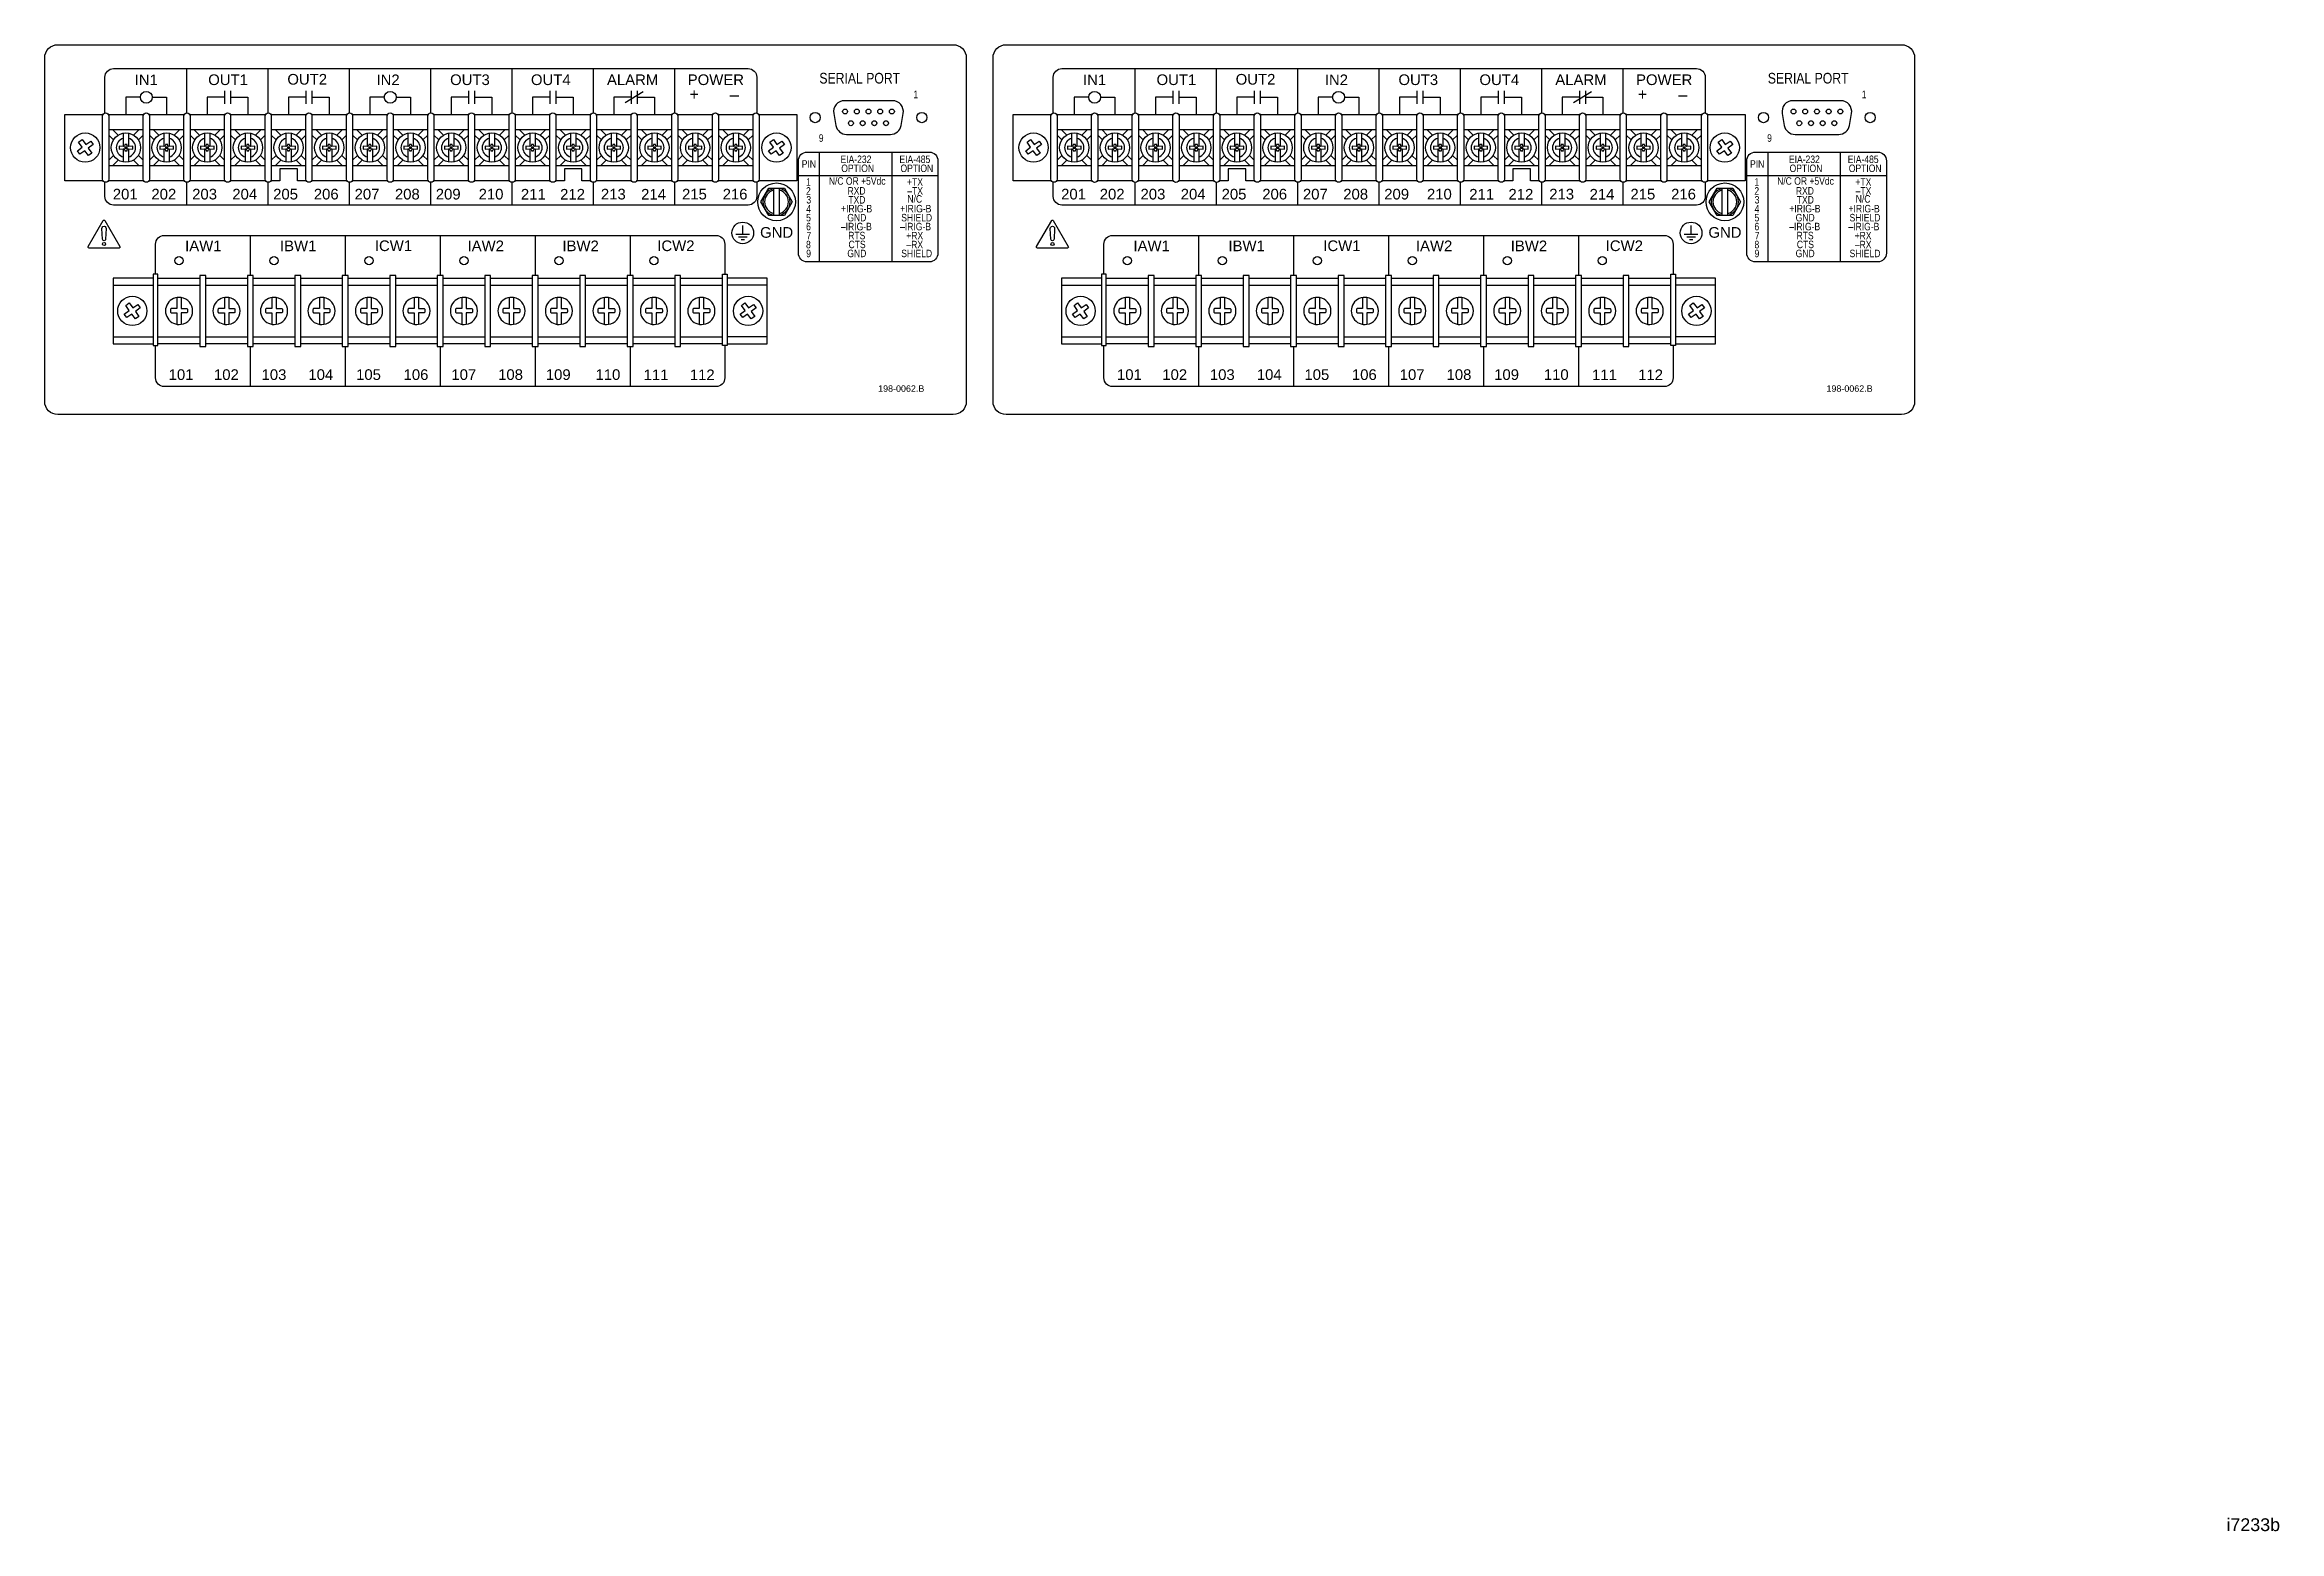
# Model space of a CAD drawing. Extents: x 1 to 47, y 1 to 35.
# Drawn here: x 26.38 to 46.99, y 1 to 14.71 of the extents above; entities that cross this region are included whole.
import ezdxf

# ---------------------------------------------------------------- set-up
doc = ezdxf.new("R2010")
doc.units = 0
doc.header["$MEASUREMENT"] = 0
doc.layers.add('1_2__P___2__RACK_MOUNT', color=7, linetype='CONTINUOUS')
doc.layers.add('2_0______DWG_', color=7, linetype='CONTINUOUS')
doc.styles.add('ARIAL', font='arial.ttf')
doc.styles.add('ARIAL_NARROW', font='ARIALN.TTF')

msp = doc.modelspace()

# ---------------------------------------------------------------- texts
at = {"layer": '1_2__P___2__RACK_MOUNT'}
for s, height, style, p in [('IN1', 0.0983, 'ARIAL', (27.208, 14.332)), ('OUT1', 0.0983, 'ARIAL', (27.886, 14.333)), ('OUT2', 0.0983, 'ARIAL', (28.616, 14.337)), ('IN2', 0.0983, 'ARIAL', (29.438, 14.332)), ('OUT3', 0.0983, 'ARIAL', (30.117, 14.333)), ('OUT4', 0.0983, 'ARIAL', (30.863, 14.333)), ('ALARM', 0.0983, 'ARIAL', (31.564, 14.333)), ('POWER', 0.0983, 'ARIAL', (32.309, 14.333)), ('SERIAL PORT', 0.09833, 'ARIAL_NARROW', (33.523, 14.347)), ('+', 0.108, 'ARIAL', (32.324, 14.195)), ('–', 0.108, 'ARIAL', (32.697, 14.192)), ('1', 0.0688, 'ARIAL_NARROW', (34.39, 14.212)), ('9', 0.0688, 'ARIAL_NARROW', (33.518, 13.81)), ('PIN', 0.0688, 'ARIAL_NARROW', (33.36, 13.571)), ('EIA-232', 0.0688, 'ARIAL_NARROW', (33.718, 13.614)), ('EIA-485', 0.0688, 'ARIAL_NARROW', (34.261, 13.614)), ('1', 0.0688, 'ARIAL_NARROW', (33.4, 13.405)), ('N/C OR +5Vdc', 0.06883, 'ARIAL_NARROW', (33.61, 13.414)), ('OPTION', 0.0688, 'ARIAL_NARROW', (33.725, 13.531)), ('OPTION', 0.0688, 'ARIAL_NARROW', (34.271, 13.531)), ('+TX', 0.0688, 'ARIAL_NARROW', (34.332, 13.405)), ('201', 0.0983, 'ARIAL', (27.006, 13.278)), ('202', 0.0983, 'ARIAL', (27.362, 13.278)), ('203', 0.0983, 'ARIAL', (27.738, 13.278)), ('204', 0.0983, 'ARIAL', (28.108, 13.278)), ('205', 0.0983, 'ARIAL', (28.485, 13.278)), ('206', 0.0983, 'ARIAL', (28.86, 13.278)), ('207', 0.0983, 'ARIAL', (29.236, 13.278)), ('208', 0.0983, 'ARIAL', (29.608, 13.278)), ('209', 0.0983, 'ARIAL', (29.985, 13.278)), ('210', 0.0983, 'ARIAL', (30.38, 13.278)), ('211', 0.0983, 'ARIAL', (30.77, 13.277)), ('212', 0.0983, 'ARIAL', (31.132, 13.277)), ('213', 0.0983, 'ARIAL', (31.508, 13.278)), ('214', 0.0983, 'ARIAL', (31.879, 13.277)), ('215', 0.0983, 'ARIAL', (32.256, 13.278)), ('216', 0.0983, 'ARIAL', (32.631, 13.278)), ('2', 0.0688, 'ARIAL_NARROW', (33.4, 13.322)), ('4', 0.0688, 'ARIAL_NARROW', (33.402, 13.157)), ('3', 0.0688, 'ARIAL_NARROW', (33.403, 13.241)), ('+IRIG-B', 0.0688, 'ARIAL_NARROW', (33.723, 13.159)), ('RXD', 0.0688, 'ARIAL_NARROW', (33.783, 13.323)), ('TXD', 0.0688, 'ARIAL_NARROW', (33.79, 13.24)), ('+IRIG-B', 0.0688, 'ARIAL_NARROW', (34.269, 13.159)), ('–TX', 0.0688, 'ARIAL_NARROW', (34.334, 13.323)), ('N/C', 0.0688, 'ARIAL_NARROW', (34.335, 13.249)), ('GND', 0.0983, 'ARIAL', (32.976, 12.925)), ('5', 0.0688, 'ARIAL_NARROW', (33.401, 13.076)), ('6', 0.0688, 'ARIAL_NARROW', (33.401, 12.994)), ('–IRIG-B', 0.0688, 'ARIAL_NARROW', (33.722, 12.994)), ('GND', 0.0688, 'ARIAL_NARROW', (33.781, 13.076)), ('–IRIG-B', 0.0688, 'ARIAL_NARROW', (34.268, 12.994)), ('SHIELD', 0.0688, 'ARIAL_NARROW', (34.278, 13.076)), ('IAW1', 0.0983, 'ARIAL', (27.673, 12.801)), ('IBW1', 0.0983, 'ARIAL', (28.548, 12.801)), ('ICW1', 0.0983, 'ARIAL', (29.423, 12.802)), ('IAW2', 0.0983, 'ARIAL', (30.278, 12.801)), ('IBW2', 0.0983, 'ARIAL', (31.153, 12.801)), ('ICW2', 0.0983, 'ARIAL', (32.028, 12.802)), ('8', 0.0688, 'ARIAL_NARROW', (33.4, 12.828)), ('9', 0.0688, 'ARIAL_NARROW', (33.402, 12.746)), ('7', 0.0688, 'ARIAL_NARROW', (33.404, 12.91)), ('GND', 0.0688, 'ARIAL_NARROW', (33.781, 12.746)), ('RTS', 0.0688, 'ARIAL_NARROW', (33.789, 12.911)), ('CTS', 0.0688, 'ARIAL_NARROW', (33.792, 12.829)), ('SHIELD', 0.0688, 'ARIAL_NARROW', (34.278, 12.746)), ('–RX', 0.0688, 'ARIAL_NARROW', (34.326, 12.828)), ('+RX', 0.0688, 'ARIAL_NARROW', (34.325, 12.91)), ('101', 0.0983, 'ARIAL', (27.521, 11.614)), ('102', 0.0983, 'ARIAL', (27.939, 11.614)), ('103', 0.0983, 'ARIAL', (28.378, 11.614)), ('104', 0.0983, 'ARIAL', (28.81, 11.614)), ('105', 0.0983, 'ARIAL', (29.25, 11.614)), ('106', 0.0983, 'ARIAL', (29.688, 11.614)), ('107', 0.0983, 'ARIAL', (30.129, 11.614)), ('108', 0.0983, 'ARIAL', (30.56, 11.614)), ('109', 0.0983, 'ARIAL', (31, 11.614)), ('110', 0.0983, 'ARIAL', (31.458, 11.614)), ('111', 0.0983, 'ARIAL', (31.902, 11.612)), ('112', 0.0983, 'ARIAL', (32.328, 11.612)), ('198-0062.B', 0.059, 'ARIAL', (34.065, 11.505))]:
    msp.add_text(s, height=height, dxfattribs=dict(at, style=style)).set_placement(p)
at = {"layer": '2_0______DWG_'}
for s, height, style, p in [('IN1', 0.0983, 'ARIAL', (35.955, 14.332)), ('OUT1', 0.0983, 'ARIAL', (36.633, 14.333)), ('OUT2', 0.0983, 'ARIAL', (37.363, 14.337)), ('IN2', 0.0983, 'ARIAL', (38.185, 14.332)), ('OUT3', 0.0983, 'ARIAL', (38.864, 14.333)), ('OUT4', 0.0983, 'ARIAL', (39.611, 14.333)), ('ALARM', 0.0983, 'ARIAL', (40.311, 14.333)), ('POWER', 0.0983, 'ARIAL', (41.056, 14.333)), ('SERIAL PORT', 0.09833, 'ARIAL_NARROW', (42.271, 14.347)), ('+', 0.108, 'ARIAL', (41.071, 14.195)), ('–', 0.108, 'ARIAL', (41.445, 14.192)), ('1', 0.0688, 'ARIAL_NARROW', (43.137, 14.212)), ('9', 0.0688, 'ARIAL_NARROW', (42.265, 13.81)), ('PIN', 0.0688, 'ARIAL_NARROW', (42.107, 13.571)), ('EIA-232', 0.0688, 'ARIAL_NARROW', (42.466, 13.614)), ('EIA-485', 0.0688, 'ARIAL_NARROW', (43.008, 13.614)), ('1', 0.0688, 'ARIAL_NARROW', (42.147, 13.405)), ('N/C OR +5Vdc', 0.06883, 'ARIAL_NARROW', (42.357, 13.414)), ('OPTION', 0.0688, 'ARIAL_NARROW', (42.472, 13.531)), ('OPTION', 0.0688, 'ARIAL_NARROW', (43.018, 13.531)), ('+TX', 0.0688, 'ARIAL_NARROW', (43.079, 13.405)), ('201', 0.0983, 'ARIAL', (35.753, 13.278)), ('202', 0.0983, 'ARIAL', (36.109, 13.278)), ('203', 0.0983, 'ARIAL', (36.485, 13.278)), ('204', 0.0983, 'ARIAL', (36.856, 13.278)), ('205', 0.0983, 'ARIAL', (37.233, 13.278)), ('206', 0.0983, 'ARIAL', (37.608, 13.278)), ('207', 0.0983, 'ARIAL', (37.983, 13.278)), ('208', 0.0983, 'ARIAL', (38.355, 13.278)), ('209', 0.0983, 'ARIAL', (38.733, 13.278)), ('210', 0.0983, 'ARIAL', (39.127, 13.278)), ('211', 0.0983, 'ARIAL', (39.517, 13.277)), ('212', 0.0983, 'ARIAL', (39.879, 13.277)), ('213', 0.0983, 'ARIAL', (40.255, 13.278)), ('214', 0.0983, 'ARIAL', (40.627, 13.277)), ('215', 0.0983, 'ARIAL', (41.004, 13.278)), ('216', 0.0983, 'ARIAL', (41.379, 13.278)), ('2', 0.0688, 'ARIAL_NARROW', (42.147, 13.322)), ('4', 0.0688, 'ARIAL_NARROW', (42.149, 13.157)), ('3', 0.0688, 'ARIAL_NARROW', (42.15, 13.241)), ('+IRIG-B', 0.0688, 'ARIAL_NARROW', (42.47, 13.159)), ('RXD', 0.0688, 'ARIAL_NARROW', (42.53, 13.323)), ('TXD', 0.0688, 'ARIAL_NARROW', (42.538, 13.24)), ('+IRIG-B', 0.0688, 'ARIAL_NARROW', (43.016, 13.159)), ('–TX', 0.0688, 'ARIAL_NARROW', (43.081, 13.323)), ('N/C', 0.0688, 'ARIAL_NARROW', (43.082, 13.249)), ('GND', 0.0983, 'ARIAL', (41.723, 12.925)), ('5', 0.0688, 'ARIAL_NARROW', (42.148, 13.076)), ('6', 0.0688, 'ARIAL_NARROW', (42.148, 12.994)), ('–IRIG-B', 0.0688, 'ARIAL_NARROW', (42.469, 12.994)), ('GND', 0.0688, 'ARIAL_NARROW', (42.528, 13.076)), ('–IRIG-B', 0.0688, 'ARIAL_NARROW', (43.015, 12.994)), ('SHIELD', 0.0688, 'ARIAL_NARROW', (43.025, 13.076)), ('IAW1', 0.0983, 'ARIAL', (36.42, 12.801)), ('IBW1', 0.0983, 'ARIAL', (37.296, 12.801)), ('ICW1', 0.0983, 'ARIAL', (38.171, 12.802)), ('IAW2', 0.0983, 'ARIAL', (39.025, 12.801)), ('IBW2', 0.0983, 'ARIAL', (39.9, 12.801)), ('ICW2', 0.0983, 'ARIAL', (40.776, 12.802)), ('8', 0.0688, 'ARIAL_NARROW', (42.148, 12.828)), ('9', 0.0688, 'ARIAL_NARROW', (42.149, 12.746)), ('7', 0.0688, 'ARIAL_NARROW', (42.151, 12.91)), ('GND', 0.0688, 'ARIAL_NARROW', (42.528, 12.746)), ('RTS', 0.0688, 'ARIAL_NARROW', (42.536, 12.911)), ('CTS', 0.0688, 'ARIAL_NARROW', (42.539, 12.829)), ('SHIELD', 0.0688, 'ARIAL_NARROW', (43.025, 12.746)), ('–RX', 0.0688, 'ARIAL_NARROW', (43.074, 12.828)), ('+RX', 0.0688, 'ARIAL_NARROW', (43.072, 12.91)), ('101', 0.0983, 'ARIAL', (36.268, 11.614)), ('102', 0.0983, 'ARIAL', (36.686, 11.614)), ('103', 0.0983, 'ARIAL', (37.125, 11.614)), ('104', 0.0983, 'ARIAL', (37.558, 11.614)), ('105', 0.0983, 'ARIAL', (37.997, 11.614)), ('106', 0.0983, 'ARIAL', (38.435, 11.614)), ('107', 0.0983, 'ARIAL', (38.876, 11.614)), ('108', 0.0983, 'ARIAL', (39.308, 11.614)), ('109', 0.0983, 'ARIAL', (39.747, 11.614)), ('110', 0.0983, 'ARIAL', (40.205, 11.614)), ('111', 0.0983, 'ARIAL', (40.65, 11.612)), ('112', 0.0983, 'ARIAL', (41.075, 11.612)), ('198-0062.B', 0.059, 'ARIAL', (42.812, 11.505)), ('i7233b', 0.118, 'ARIAL', (46.501, 1))]:
    msp.add_text(s, height=height, dxfattribs=dict(at, style=style)).set_placement(p)

# ---------------------------------------------------------------- linework, layer by layer
at = {"layer": '1_2__P___2__RACK_MOUNT'}
for points in [[(26.498, 14.705), (34.758, 14.705, -0.414214), (34.878, 14.585), (34.878, 11.415, -0.414214), (34.758, 11.295), (26.498, 11.295, -0.414214), (26.378, 11.415), (26.378, 14.585, -0.414214)], [(26.968, 14.048), (26.968, 13.465, -1), (26.911, 13.465), (26.911, 14.048, -1)], [(27.343, 14.048), (27.343, 13.465, -1), (27.286, 13.465), (27.286, 14.048, -1)], [(27.718, 14.048), (27.718, 13.465, -1), (27.661, 13.465), (27.661, 14.048, -1)], [(28.093, 14.048), (28.093, 13.465, -1), (28.036, 13.465), (28.036, 14.048, -1)], [(28.468, 14.048), (28.468, 13.465, -1), (28.411, 13.465), (28.411, 14.048, -1)], [(28.843, 14.048), (28.843, 13.465, -1), (28.786, 13.465), (28.786, 14.048, -1)], [(29.218, 14.048), (29.218, 13.465, -1), (29.161, 13.465), (29.161, 14.048, -1)], [(29.593, 14.048), (29.593, 13.465, -1), (29.536, 13.465), (29.536, 14.048, -1)], [(29.968, 14.048), (29.968, 13.465, -1), (29.911, 13.465), (29.911, 14.048, -1)], [(30.343, 14.048), (30.343, 13.465, -1), (30.286, 13.465), (30.286, 14.048, -1)], [(30.718, 14.048), (30.718, 13.465, -1), (30.661, 13.465), (30.661, 14.048, -1)], [(31.093, 14.048), (31.093, 13.465, -1), (31.036, 13.465), (31.036, 14.048, -1)], [(31.468, 14.048), (31.468, 13.465, -1), (31.411, 13.465), (31.411, 14.048, -1)], [(31.843, 14.048), (31.843, 13.465, -1), (31.786, 13.465), (31.786, 14.048, -1)], [(32.218, 14.048), (32.218, 13.465, -1), (32.161, 13.465), (32.161, 14.048, -1)], [(32.593, 14.048), (32.593, 13.465, -1), (32.536, 13.465), (32.536, 14.048, -1)], [(32.968, 14.048), (32.968, 13.465, -1), (32.911, 13.465), (32.911, 14.048, -1)], [(33.755, 14.189), (33.755, 14.189, 0.466307), (33.656, 14.071), (33.676, 13.96, 0.36397), (33.774, 13.878), (34.178, 13.878), (34.178, 13.878, 0.36397), (34.277, 13.96), (34.296, 14.071, 0.466307), (34.198, 14.189)], [(27.065, 13.771), (27.065, 13.742), (27.103, 13.746, -0.454024), (27.117, 13.726), (27.137, 13.726, -0.443714), (27.151, 13.746), (27.19, 13.742), (27.19, 13.771), (27.151, 13.766, -0.454024), (27.137, 13.786), (27.117, 13.786, -0.452349), (27.103, 13.766)], [(27.44, 13.771), (27.44, 13.742), (27.478, 13.746, -0.454024), (27.492, 13.726), (27.512, 13.726, -0.443714), (27.526, 13.746), (27.565, 13.742), (27.565, 13.771), (27.526, 13.766, -0.454024), (27.512, 13.786), (27.492, 13.786, -0.452349), (27.478, 13.766)], [(27.815, 13.771), (27.815, 13.742), (27.853, 13.746, -0.454024), (27.867, 13.726), (27.887, 13.726, -0.443714), (27.901, 13.746), (27.94, 13.742), (27.94, 13.771), (27.901, 13.766, -0.454024), (27.887, 13.786), (27.867, 13.786, -0.452349), (27.853, 13.766)], [(28.19, 13.771), (28.19, 13.742), (28.228, 13.746, -0.454024), (28.242, 13.726), (28.262, 13.726, -0.443714), (28.276, 13.746), (28.315, 13.742), (28.315, 13.771), (28.276, 13.766, -0.454024), (28.262, 13.786), (28.242, 13.786, -0.452349), (28.228, 13.766)], [(28.565, 13.771), (28.565, 13.742), (28.603, 13.746, -0.454024), (28.617, 13.726), (28.637, 13.726, -0.443714), (28.651, 13.746), (28.69, 13.742), (28.69, 13.771), (28.651, 13.766, -0.454024), (28.637, 13.786), (28.617, 13.786, -0.452349), (28.603, 13.766)], [(28.94, 13.771), (28.94, 13.742), (28.978, 13.746, -0.454024), (28.992, 13.726), (29.012, 13.726, -0.443714), (29.026, 13.746), (29.065, 13.742), (29.065, 13.771), (29.026, 13.766, -0.454024), (29.012, 13.786), (28.992, 13.786, -0.452349), (28.978, 13.766)], [(29.315, 13.771), (29.315, 13.742), (29.353, 13.746, -0.454024), (29.367, 13.726), (29.387, 13.726, -0.443714), (29.401, 13.746), (29.44, 13.742), (29.44, 13.771), (29.401, 13.766, -0.454024), (29.387, 13.786), (29.367, 13.786, -0.452349), (29.353, 13.766)], [(29.69, 13.771), (29.69, 13.742), (29.728, 13.746, -0.454024), (29.742, 13.726), (29.762, 13.726, -0.443714), (29.776, 13.746), (29.815, 13.742), (29.815, 13.771), (29.776, 13.766, -0.454024), (29.762, 13.786), (29.742, 13.786, -0.452349), (29.728, 13.766)], [(30.065, 13.771), (30.065, 13.742), (30.103, 13.746, -0.454024), (30.117, 13.726), (30.137, 13.726, -0.443714), (30.151, 13.746), (30.19, 13.742), (30.19, 13.771), (30.151, 13.766, -0.454024), (30.137, 13.786), (30.117, 13.786, -0.452349), (30.103, 13.766)], [(30.44, 13.771), (30.44, 13.742), (30.478, 13.746, -0.454024), (30.492, 13.726), (30.512, 13.726, -0.443714), (30.526, 13.746), (30.565, 13.742), (30.565, 13.771), (30.526, 13.766, -0.454024), (30.512, 13.786), (30.492, 13.786, -0.452349), (30.478, 13.766)], [(30.815, 13.771), (30.815, 13.742), (30.853, 13.746, -0.454024), (30.867, 13.726), (30.887, 13.726, -0.443714), (30.901, 13.746), (30.94, 13.742), (30.94, 13.771), (30.901, 13.766, -0.454024), (30.887, 13.786), (30.867, 13.786, -0.452349), (30.853, 13.766)], [(31.19, 13.771), (31.19, 13.742), (31.228, 13.746, -0.454024), (31.242, 13.726), (31.262, 13.726, -0.443714), (31.276, 13.746), (31.315, 13.742), (31.315, 13.771), (31.276, 13.766, -0.454024), (31.262, 13.786), (31.242, 13.786, -0.452349), (31.228, 13.766)], [(31.565, 13.771), (31.565, 13.742), (31.603, 13.746, -0.454024), (31.617, 13.726), (31.637, 13.726, -0.443714), (31.651, 13.746), (31.69, 13.742), (31.69, 13.771), (31.651, 13.766, -0.454024), (31.637, 13.786), (31.617, 13.786, -0.452349), (31.603, 13.766)], [(31.94, 13.771), (31.94, 13.742), (31.978, 13.746, -0.454024), (31.992, 13.726), (32.012, 13.726, -0.443714), (32.026, 13.746), (32.065, 13.742), (32.065, 13.771), (32.026, 13.766, -0.454024), (32.012, 13.786), (31.992, 13.786, -0.452349), (31.978, 13.766)], [(32.315, 13.771), (32.315, 13.742), (32.353, 13.746, -0.454024), (32.367, 13.726), (32.387, 13.726, -0.443714), (32.401, 13.746), (32.44, 13.742), (32.44, 13.771), (32.401, 13.766, -0.454024), (32.387, 13.786), (32.367, 13.786, -0.452349), (32.353, 13.766)], [(32.69, 13.771), (32.69, 13.742), (32.728, 13.746, -0.454024), (32.742, 13.726), (32.762, 13.726, -0.443714), (32.776, 13.746), (32.815, 13.742), (32.815, 13.771), (32.776, 13.766, -0.454024), (32.762, 13.786), (32.742, 13.786, -0.452349), (32.728, 13.766)], [(33.41, 13.715), (34.537, 13.715, -0.414214), (34.617, 13.635), (34.617, 12.783, -0.414214), (34.537, 12.703), (33.41, 12.703, -0.414214), (33.33, 12.783), (33.33, 13.635, -0.414214)], [(26.779, 12.843), (26.918, 13.083, -0.552985), (26.933, 13.083), (27.072, 12.843, -0.563982), (27.064, 12.83), (26.787, 12.83, -0.589238)], [(26.905, 13.011, -1.008297), (26.945, 13.011), (26.94, 12.912, -1.009953), (26.911, 12.913)], [(27.637, 12.374, 1.175139), (27.637, 12.127, 0.850963)], [(28.075, 12.374, 1.175139), (28.075, 12.127, 0.850963)], [(28.513, 12.374, 1.175139), (28.513, 12.127, 0.850963)], [(28.951, 12.374, 1.175139), (28.951, 12.127, 0.850963)], [(29.389, 12.374, 1.175139), (29.389, 12.127, 0.850963)], [(29.827, 12.374, 1.175139), (29.827, 12.127, 0.850963)], [(30.265, 12.374, 1.175139), (30.265, 12.127, 0.850963)], [(30.703, 12.374, 1.175139), (30.703, 12.127, 0.850963)], [(31.141, 12.374, 1.175139), (31.141, 12.127, 0.850963)], [(31.579, 12.374, 1.175139), (31.579, 12.127, 0.850963)], [(32.017, 12.374, 1.175139), (32.017, 12.127, 0.850963)], [(32.455, 12.374, 1.175139), (32.455, 12.127, 0.850963)]]:
    msp.add_lwpolyline(points, format="xyb", close=True, dxfattribs=at)
for points in [[(26.933, 14.075), (26.933, 14.405, -0.414214), (27.013, 14.485), (32.866, 14.485, -0.414214), (32.946, 14.405), (32.946, 14.075)], [(32.946, 13.437), (32.946, 13.306, -0.414214), (32.866, 13.226), (27.013, 13.226, -0.414214), (26.933, 13.306), (26.933, 13.437)], [(33.101, 13.378, 0.802175), (33.101, 13.133, 0.802175)], [(33.155, 13.134, 0.802179), (33.155, 13.379)], [(27.401, 12.588), (27.401, 12.867, -0.414214), (27.481, 12.947), (32.571, 12.947, -0.414214), (32.651, 12.867), (32.651, 12.588)], [(27.597, 12.374), (27.597, 12.272), (27.548, 12.272, 0.414214), (27.538, 12.262), (27.538, 12.242, 0.414214), (27.548, 12.232), (27.597, 12.232), (27.597, 12.127)], [(27.637, 12.374), (27.637, 12.272), (27.685, 12.272, -0.414214), (27.695, 12.262), (27.695, 12.242, -0.414214), (27.685, 12.232), (27.637, 12.232), (27.637, 12.127)], [(28.035, 12.374), (28.035, 12.272), (27.986, 12.272, 0.414214), (27.976, 12.262), (27.976, 12.242, 0.414214), (27.986, 12.232), (28.035, 12.232), (28.035, 12.127)], [(28.075, 12.374), (28.075, 12.272), (28.123, 12.272, -0.414214), (28.133, 12.262), (28.133, 12.242, -0.414214), (28.123, 12.232), (28.075, 12.232), (28.075, 12.127)], [(28.473, 12.374), (28.473, 12.272), (28.424, 12.272, 0.414214), (28.414, 12.262), (28.414, 12.242, 0.414214), (28.424, 12.232), (28.473, 12.232), (28.473, 12.127)], [(28.513, 12.374), (28.513, 12.272), (28.561, 12.272, -0.414214), (28.571, 12.262), (28.571, 12.242, -0.414214), (28.561, 12.232), (28.513, 12.232), (28.513, 12.127)], [(28.911, 12.374), (28.911, 12.272), (28.862, 12.272, 0.414214), (28.852, 12.262), (28.852, 12.242, 0.414214), (28.862, 12.232), (28.911, 12.232), (28.911, 12.127)], [(28.951, 12.374), (28.951, 12.272), (28.999, 12.272, -0.414214), (29.009, 12.262), (29.009, 12.242, -0.414214), (28.999, 12.232), (28.951, 12.232), (28.951, 12.127)], [(29.349, 12.374), (29.349, 12.272), (29.3, 12.272, 0.414214), (29.29, 12.262), (29.29, 12.242, 0.414214), (29.3, 12.232), (29.349, 12.232), (29.349, 12.127)], [(29.389, 12.374), (29.389, 12.272), (29.437, 12.272, -0.414214), (29.447, 12.262), (29.447, 12.242, -0.414214), (29.437, 12.232), (29.389, 12.232), (29.389, 12.127)], [(29.787, 12.374), (29.787, 12.272), (29.738, 12.272, 0.414214), (29.728, 12.262), (29.728, 12.242, 0.414214), (29.738, 12.232), (29.787, 12.232), (29.787, 12.127)], [(29.827, 12.374), (29.827, 12.272), (29.875, 12.272, -0.414214), (29.885, 12.262), (29.885, 12.242, -0.414214), (29.875, 12.232), (29.827, 12.232), (29.827, 12.127)], [(30.225, 12.374), (30.225, 12.272), (30.176, 12.272, 0.414214), (30.166, 12.262), (30.166, 12.242, 0.414214), (30.176, 12.232), (30.225, 12.232), (30.225, 12.127)], [(30.265, 12.374), (30.265, 12.272), (30.313, 12.272, -0.414214), (30.323, 12.262), (30.323, 12.242, -0.414214), (30.313, 12.232), (30.265, 12.232), (30.265, 12.127)], [(30.663, 12.374), (30.663, 12.272), (30.614, 12.272, 0.414214), (30.604, 12.262), (30.604, 12.242, 0.414214), (30.614, 12.232), (30.663, 12.232), (30.663, 12.127)], [(30.703, 12.374), (30.703, 12.272), (30.751, 12.272, -0.414214), (30.761, 12.262), (30.761, 12.242, -0.414214), (30.751, 12.232), (30.703, 12.232), (30.703, 12.127)], [(31.101, 12.374), (31.101, 12.272), (31.052, 12.272, 0.414214), (31.042, 12.262), (31.042, 12.242, 0.414214), (31.052, 12.232), (31.101, 12.232), (31.101, 12.127)], [(31.141, 12.374), (31.141, 12.272), (31.189, 12.272, -0.414214), (31.199, 12.262), (31.199, 12.242, -0.414214), (31.189, 12.232), (31.141, 12.232), (31.141, 12.127)], [(31.539, 12.374), (31.539, 12.272), (31.49, 12.272, 0.414214), (31.48, 12.262), (31.48, 12.242, 0.414214), (31.49, 12.232), (31.539, 12.232), (31.539, 12.127)], [(31.579, 12.374), (31.579, 12.272), (31.627, 12.272, -0.414214), (31.637, 12.262), (31.637, 12.242, -0.414214), (31.627, 12.232), (31.579, 12.232), (31.579, 12.127)], [(31.977, 12.374), (31.977, 12.272), (31.928, 12.272, 0.414214), (31.918, 12.262), (31.918, 12.242, 0.414214), (31.928, 12.232), (31.977, 12.232), (31.977, 12.127)], [(32.017, 12.374), (32.017, 12.272), (32.065, 12.272, -0.414214), (32.075, 12.262), (32.075, 12.242, -0.414214), (32.065, 12.232), (32.017, 12.232), (32.017, 12.127)], [(32.415, 12.374), (32.415, 12.272), (32.366, 12.272, 0.414214), (32.356, 12.262), (32.356, 12.242, 0.414214), (32.366, 12.232), (32.415, 12.232), (32.415, 12.127)], [(32.455, 12.374), (32.455, 12.272), (32.503, 12.272, -0.414214), (32.513, 12.262), (32.513, 12.242, -0.414214), (32.503, 12.232), (32.455, 12.232), (32.455, 12.127)], [(32.651, 11.933), (32.651, 11.633, -0.414214), (32.571, 11.553), (27.481, 11.553, -0.414214), (27.401, 11.633), (27.401, 11.933)]]:
    msp.add_lwpolyline(points, format="xyb", dxfattribs=at)
for points in [[(27.69, 14.076), (27.69, 14.485)], [(28.44, 14.076), (28.44, 14.485)], [(29.19, 14.076), (29.19, 14.485)], [(29.94, 14.076), (29.94, 14.483)], [(30.69, 14.076), (30.69, 14.485)], [(31.44, 14.076), (31.44, 14.485)], [(32.19, 14.076), (32.19, 14.485)], [(28.037, 14.28), (28.037, 14.16)], [(28.092, 14.28), (28.092, 14.16)], [(28.787, 14.28), (28.787, 14.16)], [(28.842, 14.28), (28.842, 14.16)], [(30.287, 14.28), (30.287, 14.16)], [(30.342, 14.28), (30.342, 14.16)], [(31.037, 14.28), (31.037, 14.16)], [(31.092, 14.28), (31.092, 14.16)], [(31.897, 14.27), (31.732, 14.17)], [(31.787, 14.28), (31.787, 14.16)], [(31.842, 14.28), (31.842, 14.16)], [(26.915, 13.451), (26.565, 13.451), (26.565, 14.061), (26.915, 14.061)], [(26.965, 14.061), (27.29, 14.061)], [(27.26, 14.22), (27.127, 14.22), (27.127, 14.061)], [(27.34, 14.061), (27.665, 14.061)], [(27.37, 14.22), (27.502, 14.22), (27.502, 14.061)], [(27.715, 14.061), (28.04, 14.061)], [(28.037, 14.22), (27.877, 14.22), (27.877, 14.061)], [(28.09, 14.061), (28.415, 14.061)], [(28.092, 14.22), (28.252, 14.22), (28.252, 14.061)], [(28.465, 14.061), (28.79, 14.061)], [(28.787, 14.22), (28.627, 14.22), (28.627, 14.061)], [(28.84, 14.061), (29.165, 14.061)], [(28.842, 14.22), (29.002, 14.22), (29.002, 14.061)], [(29.215, 14.061), (29.54, 14.061)], [(29.51, 14.22), (29.377, 14.22), (29.377, 14.061)], [(29.59, 14.061), (29.915, 14.061)], [(29.62, 14.22), (29.752, 14.22), (29.752, 14.061)], [(29.965, 14.061), (30.29, 14.061)], [(30.287, 14.22), (30.127, 14.22), (30.127, 14.061)], [(30.34, 14.061), (30.665, 14.061)], [(30.342, 14.22), (30.502, 14.22), (30.502, 14.061)], [(30.715, 14.061), (31.04, 14.061)], [(31.037, 14.22), (30.877, 14.22), (30.877, 14.061)], [(31.09, 14.061), (31.415, 14.061)], [(31.092, 14.22), (31.252, 14.22), (31.252, 14.061)], [(31.465, 14.061), (31.79, 14.061)], [(31.787, 14.22), (31.627, 14.22), (31.627, 14.061)], [(31.84, 14.061), (32.165, 14.061)], [(31.842, 14.22), (32.002, 14.22), (32.002, 14.061)], [(32.215, 14.061), (32.54, 14.061)], [(32.59, 14.061), (32.915, 14.061)], [(32.965, 14.061), (33.315, 14.061), (33.315, 13.451), (32.965, 13.451)], [(27.012, 13.827), (26.968, 13.871)], [(27.056, 13.871), (27.007, 13.92)], [(27.103, 13.889), (27.103, 13.766)], [(27.151, 13.889), (27.151, 13.766)], [(27.198, 13.871), (27.247, 13.92)], [(27.242, 13.827), (27.286, 13.871)], [(27.387, 13.827), (27.343, 13.871)], [(27.431, 13.871), (27.382, 13.92)], [(27.478, 13.889), (27.478, 13.766)], [(27.526, 13.889), (27.526, 13.766)], [(27.573, 13.871), (27.622, 13.92)], [(27.617, 13.827), (27.661, 13.871)], [(27.762, 13.827), (27.718, 13.871)], [(27.806, 13.871), (27.757, 13.92)], [(27.853, 13.889), (27.853, 13.766)], [(27.901, 13.889), (27.901, 13.766)], [(27.948, 13.871), (27.997, 13.92)], [(27.992, 13.827), (28.036, 13.871)], [(28.137, 13.827), (28.093, 13.871)], [(28.181, 13.871), (28.132, 13.92)], [(28.228, 13.889), (28.228, 13.766)], [(28.276, 13.889), (28.276, 13.766)], [(28.323, 13.871), (28.372, 13.92)], [(28.367, 13.827), (28.411, 13.871)], [(28.512, 13.827), (28.468, 13.871)], [(28.556, 13.871), (28.507, 13.92)], [(28.603, 13.889), (28.603, 13.766)], [(28.651, 13.889), (28.651, 13.766)], [(28.698, 13.871), (28.747, 13.92)], [(28.742, 13.827), (28.786, 13.871)], [(28.887, 13.827), (28.843, 13.871)], [(28.931, 13.871), (28.882, 13.92)], [(28.978, 13.889), (28.978, 13.766)], [(29.026, 13.889), (29.026, 13.766)], [(29.073, 13.871), (29.122, 13.92)], [(29.117, 13.827), (29.161, 13.871)], [(29.262, 13.827), (29.218, 13.871)], [(29.306, 13.871), (29.257, 13.92)], [(29.353, 13.889), (29.353, 13.766)], [(29.401, 13.889), (29.401, 13.766)], [(29.448, 13.871), (29.497, 13.92)], [(29.492, 13.827), (29.536, 13.871)], [(29.637, 13.827), (29.593, 13.871)], [(29.681, 13.871), (29.632, 13.92)], [(29.728, 13.889), (29.728, 13.766)], [(29.776, 13.889), (29.776, 13.766)], [(29.823, 13.871), (29.872, 13.92)], [(29.867, 13.827), (29.911, 13.871)], [(30.012, 13.827), (29.968, 13.871)], [(30.056, 13.871), (30.007, 13.92)], [(30.103, 13.889), (30.103, 13.766)], [(30.151, 13.889), (30.151, 13.766)], [(30.198, 13.871), (30.247, 13.92)], [(30.242, 13.827), (30.286, 13.871)], [(30.387, 13.827), (30.343, 13.871)], [(30.431, 13.871), (30.382, 13.92)], [(30.478, 13.889), (30.478, 13.766)], [(30.526, 13.889), (30.526, 13.766)], [(30.573, 13.871), (30.622, 13.92)], [(30.617, 13.827), (30.661, 13.871)], [(30.762, 13.827), (30.718, 13.871)], [(30.806, 13.871), (30.757, 13.92)], [(30.853, 13.889), (30.853, 13.766)], [(30.901, 13.889), (30.901, 13.766)], [(30.948, 13.871), (30.997, 13.92)], [(30.992, 13.827), (31.036, 13.871)], [(31.137, 13.827), (31.093, 13.871)], [(31.181, 13.871), (31.132, 13.92)], [(31.228, 13.889), (31.228, 13.766)], [(31.276, 13.889), (31.276, 13.766)], [(31.323, 13.871), (31.372, 13.92)], [(31.367, 13.827), (31.411, 13.871)], [(31.512, 13.827), (31.468, 13.871)], [(31.556, 13.871), (31.507, 13.92)], [(31.603, 13.889), (31.603, 13.766)], [(31.651, 13.889), (31.651, 13.766)], [(31.698, 13.871), (31.747, 13.92)], [(31.742, 13.827), (31.786, 13.871)], [(31.887, 13.827), (31.843, 13.871)], [(31.931, 13.871), (31.882, 13.92)], [(31.978, 13.889), (31.978, 13.766)], [(32.026, 13.889), (32.026, 13.766)], [(32.073, 13.871), (32.122, 13.92)], [(32.117, 13.827), (32.161, 13.871)], [(32.262, 13.827), (32.218, 13.871)], [(32.306, 13.871), (32.257, 13.92)], [(32.353, 13.889), (32.353, 13.766)], [(32.401, 13.889), (32.401, 13.766)], [(32.448, 13.871), (32.497, 13.92)], [(32.492, 13.827), (32.536, 13.871)], [(32.637, 13.827), (32.593, 13.871)], [(32.681, 13.871), (32.632, 13.92)], [(32.728, 13.889), (32.728, 13.766)], [(32.776, 13.889), (32.776, 13.766)], [(32.823, 13.871), (32.872, 13.92)], [(32.867, 13.827), (32.911, 13.871)], [(27.012, 13.685), (26.968, 13.641)], [(27.056, 13.641), (27.007, 13.592)], [(27.103, 13.746), (27.103, 13.623)], [(27.151, 13.746), (27.151, 13.623)], [(27.198, 13.641), (27.247, 13.592)], [(27.242, 13.685), (27.286, 13.641)], [(27.387, 13.685), (27.343, 13.641)], [(27.431, 13.641), (27.382, 13.592)], [(27.478, 13.746), (27.478, 13.623)], [(27.526, 13.746), (27.526, 13.623)], [(27.573, 13.641), (27.622, 13.592)], [(27.617, 13.685), (27.661, 13.641)], [(27.762, 13.685), (27.718, 13.641)], [(27.806, 13.641), (27.757, 13.592)], [(27.853, 13.746), (27.853, 13.623)], [(27.901, 13.746), (27.901, 13.623)], [(27.948, 13.641), (27.997, 13.592)], [(27.992, 13.685), (28.036, 13.641)], [(28.137, 13.685), (28.093, 13.641)], [(28.181, 13.641), (28.132, 13.592)], [(28.228, 13.746), (28.228, 13.623)], [(28.276, 13.746), (28.276, 13.623)], [(28.323, 13.641), (28.372, 13.592)], [(28.367, 13.685), (28.411, 13.641)], [(28.512, 13.685), (28.468, 13.641)], [(28.556, 13.641), (28.507, 13.592)], [(28.603, 13.746), (28.603, 13.623)], [(28.651, 13.746), (28.651, 13.623)], [(28.698, 13.641), (28.747, 13.592)], [(28.742, 13.685), (28.786, 13.641)], [(28.887, 13.685), (28.843, 13.641)], [(28.931, 13.641), (28.882, 13.592)], [(28.978, 13.746), (28.978, 13.623)], [(29.026, 13.746), (29.026, 13.623)], [(29.073, 13.641), (29.122, 13.592)], [(29.117, 13.685), (29.161, 13.641)], [(29.262, 13.685), (29.218, 13.641)], [(29.306, 13.641), (29.257, 13.592)], [(29.353, 13.746), (29.353, 13.623)], [(29.401, 13.746), (29.401, 13.623)], [(29.448, 13.641), (29.497, 13.592)], [(29.492, 13.685), (29.536, 13.641)], [(29.637, 13.685), (29.593, 13.641)], [(29.681, 13.641), (29.632, 13.592)], [(29.728, 13.746), (29.728, 13.623)], [(29.776, 13.746), (29.776, 13.623)], [(29.823, 13.641), (29.872, 13.592)], [(29.867, 13.685), (29.911, 13.641)], [(30.012, 13.685), (29.968, 13.641)], [(30.056, 13.641), (30.007, 13.592)], [(30.103, 13.746), (30.103, 13.623)], [(30.151, 13.746), (30.151, 13.623)], [(30.198, 13.641), (30.247, 13.592)], [(30.242, 13.685), (30.286, 13.641)], [(30.387, 13.685), (30.343, 13.641)], [(30.431, 13.641), (30.382, 13.592)], [(30.478, 13.746), (30.478, 13.623)], [(30.526, 13.746), (30.526, 13.623)], [(30.573, 13.641), (30.622, 13.592)], [(30.617, 13.685), (30.661, 13.641)], [(30.762, 13.685), (30.718, 13.641)], [(30.806, 13.641), (30.757, 13.592)], [(30.853, 13.746), (30.853, 13.623)], [(30.901, 13.746), (30.901, 13.623)], [(30.948, 13.641), (30.997, 13.592)], [(30.992, 13.685), (31.036, 13.641)], [(31.137, 13.685), (31.093, 13.641)], [(31.181, 13.641), (31.132, 13.592)], [(31.228, 13.746), (31.228, 13.623)], [(31.276, 13.746), (31.276, 13.623)], [(31.323, 13.641), (31.372, 13.592)], [(31.367, 13.685), (31.411, 13.641)], [(31.512, 13.685), (31.468, 13.641)], [(31.556, 13.641), (31.507, 13.592)], [(31.603, 13.746), (31.603, 13.623)], [(31.651, 13.746), (31.651, 13.623)], [(31.698, 13.641), (31.747, 13.592)], [(31.742, 13.685), (31.786, 13.641)], [(31.887, 13.685), (31.843, 13.641)], [(31.931, 13.641), (31.882, 13.592)], [(31.978, 13.746), (31.978, 13.623)], [(32.026, 13.746), (32.026, 13.623)], [(32.073, 13.641), (32.122, 13.592)], [(32.117, 13.685), (32.161, 13.641)], [(32.262, 13.685), (32.218, 13.641)], [(32.306, 13.641), (32.257, 13.592)], [(32.353, 13.746), (32.353, 13.623)], [(32.401, 13.746), (32.401, 13.623)], [(32.448, 13.641), (32.497, 13.592)], [(32.492, 13.685), (32.536, 13.641)], [(32.637, 13.685), (32.593, 13.641)], [(32.681, 13.641), (32.632, 13.592)], [(32.728, 13.746), (32.728, 13.623)], [(32.776, 13.746), (32.776, 13.623)], [(32.823, 13.641), (32.872, 13.592)], [(32.867, 13.685), (32.911, 13.641)], [(33.525, 12.703), (33.525, 13.715)], [(34.195, 12.703), (34.195, 13.715)], [(27.29, 13.451), (26.965, 13.451)], [(27.665, 13.451), (27.34, 13.451)], [(27.69, 13.229), (27.69, 13.436)], [(28.04, 13.451), (27.715, 13.451)], [(28.415, 13.451), (28.09, 13.451)], [(28.44, 13.229), (28.44, 13.436)], [(28.79, 13.451), (28.708, 13.451), (28.708, 13.561), (28.546, 13.561), (28.546, 13.451), (28.465, 13.451)], [(29.165, 13.451), (28.84, 13.451)], [(29.19, 13.229), (29.19, 13.436)], [(29.54, 13.451), (29.215, 13.451)], [(29.915, 13.451), (29.59, 13.451)], [(29.94, 13.228), (29.94, 13.436)], [(30.29, 13.451), (29.965, 13.451)], [(30.665, 13.451), (30.34, 13.451)], [(30.69, 13.229), (30.69, 13.436)], [(31.04, 13.451), (30.715, 13.451)], [(31.415, 13.451), (31.333, 13.451), (31.333, 13.561), (31.171, 13.561), (31.171, 13.451), (31.09, 13.451)], [(31.44, 13.229), (31.44, 13.436)], [(31.79, 13.451), (31.465, 13.451)], [(32.165, 13.451), (31.84, 13.451)], [(32.19, 13.226), (32.19, 13.436)], [(32.54, 13.451), (32.215, 13.451)], [(32.915, 13.451), (32.59, 13.451)], [(33.33, 13.498), (34.617, 13.498)], [(33.101, 13.381), (33.101, 13.131)], [(33.155, 13.131), (33.155, 13.381)], [(32.816, 12.959), (32.816, 13.039)], [(28.274, 12.947), (28.274, 12.578)], [(29.149, 12.947), (29.149, 12.578)], [(30.026, 12.947), (30.026, 12.578)], [(30.902, 12.947), (30.902, 12.578)], [(31.778, 12.947), (31.778, 12.578)], [(32.754, 12.959), (32.878, 12.959)], [(32.777, 12.934), (32.856, 12.934)], [(32.802, 12.909), (32.831, 12.909)], [(27.377, 12.553), (27.009, 12.553), (27.009, 11.948), (27.377, 11.948)], [(27.009, 12.488), (27.377, 12.488)], [(27.42, 12.553), (27.809, 12.553)], [(27.42, 12.488), (27.809, 12.488)], [(27.863, 12.553), (28.247, 12.553)], [(27.863, 12.488), (28.247, 12.488)], [(28.301, 12.553), (28.685, 12.553)], [(28.301, 12.488), (28.685, 12.488)], [(28.739, 12.553), (29.123, 12.553)], [(28.739, 12.488), (29.123, 12.488)], [(29.177, 12.553), (29.561, 12.553)], [(29.177, 12.488), (29.561, 12.488)], [(29.615, 12.553), (29.999, 12.553)], [(29.615, 12.488), (29.999, 12.488)], [(30.053, 12.553), (30.437, 12.553)], [(30.053, 12.488), (30.437, 12.488)], [(30.491, 12.553), (30.875, 12.553)], [(30.491, 12.488), (30.875, 12.488)], [(30.929, 12.553), (31.313, 12.553)], [(30.929, 12.488), (31.313, 12.488)], [(31.367, 12.553), (31.751, 12.553)], [(31.367, 12.488), (31.751, 12.488)], [(31.805, 12.553), (32.189, 12.553)], [(31.805, 12.488), (32.189, 12.488)], [(32.243, 12.553), (32.631, 12.553)], [(32.243, 12.488), (32.631, 12.488)], [(32.674, 11.948), (33.043, 11.948), (33.043, 12.553), (32.674, 12.553)], [(33.043, 12.488), (32.674, 12.488)], [(27.009, 12.013), (27.377, 12.013)], [(27.42, 12.013), (27.809, 12.013)], [(27.863, 12.013), (28.247, 12.013)], [(28.301, 12.013), (28.685, 12.013)], [(28.739, 12.013), (29.123, 12.013)], [(29.177, 12.013), (29.561, 12.013)], [(29.615, 12.013), (29.999, 12.013)], [(30.053, 12.013), (30.437, 12.013)], [(30.491, 12.013), (30.875, 12.013)], [(30.929, 12.013), (31.313, 12.013)], [(31.367, 12.013), (31.751, 12.013)], [(31.805, 12.013), (32.189, 12.013)], [(32.243, 12.013), (32.631, 12.013)], [(33.043, 12.013), (32.674, 12.013)], [(27.809, 11.948), (27.42, 11.948)], [(28.247, 11.948), (27.863, 11.948)], [(28.274, 11.923), (28.274, 11.553)], [(28.685, 11.948), (28.301, 11.948)], [(29.123, 11.948), (28.739, 11.948)], [(29.149, 11.923), (29.149, 11.553)], [(29.561, 11.948), (29.177, 11.948)], [(29.999, 11.948), (29.615, 11.948)], [(30.026, 11.923), (30.026, 11.553)], [(30.437, 11.948), (30.053, 11.948)], [(30.875, 11.948), (30.491, 11.948)], [(30.902, 11.923), (30.902, 11.553)], [(31.313, 11.948), (30.929, 11.948)], [(31.751, 11.948), (31.367, 11.948)], [(31.778, 11.923), (31.778, 11.553)], [(32.189, 11.948), (31.805, 11.948)], [(32.631, 11.948), (32.243, 11.948)]]:
    msp.add_lwpolyline(points, dxfattribs=at)
for points in [[(26.724, 13.761), (26.691, 13.806), (26.724, 13.83), (26.757, 13.784), (26.802, 13.817), (26.826, 13.785), (26.78, 13.752), (26.813, 13.706), (26.781, 13.682), (26.748, 13.728), (26.702, 13.695), (26.679, 13.728)], [(26.968, 13.592), (27.286, 13.592), (27.286, 13.92), (26.968, 13.92)], [(27.343, 13.592), (27.661, 13.592), (27.661, 13.92), (27.343, 13.92)], [(27.718, 13.592), (28.036, 13.592), (28.036, 13.92), (27.718, 13.92)], [(28.093, 13.592), (28.411, 13.592), (28.411, 13.92), (28.093, 13.92)], [(28.468, 13.592), (28.786, 13.592), (28.786, 13.92), (28.468, 13.92)], [(28.843, 13.592), (29.161, 13.592), (29.161, 13.92), (28.843, 13.92)], [(29.218, 13.592), (29.536, 13.592), (29.536, 13.92), (29.218, 13.92)], [(29.593, 13.592), (29.911, 13.592), (29.911, 13.92), (29.593, 13.92)], [(29.968, 13.592), (30.286, 13.592), (30.286, 13.92), (29.968, 13.92)], [(30.343, 13.592), (30.661, 13.592), (30.661, 13.92), (30.343, 13.92)], [(30.718, 13.592), (31.036, 13.592), (31.036, 13.92), (30.718, 13.92)], [(31.093, 13.592), (31.411, 13.592), (31.411, 13.92), (31.093, 13.92)], [(31.468, 13.592), (31.786, 13.592), (31.786, 13.92), (31.468, 13.92)], [(31.843, 13.592), (32.161, 13.592), (32.161, 13.92), (31.843, 13.92)], [(32.218, 13.592), (32.536, 13.592), (32.536, 13.92), (32.218, 13.92)], [(32.593, 13.592), (32.911, 13.592), (32.911, 13.92), (32.593, 13.92)], [(33.099, 13.761), (33.066, 13.806), (33.099, 13.83), (33.132, 13.784), (33.177, 13.817), (33.201, 13.785), (33.155, 13.752), (33.188, 13.706), (33.156, 13.682), (33.123, 13.728), (33.077, 13.695), (33.054, 13.728)], [(27.12, 13.763), (27.134, 13.763), (27.134, 13.749), (27.12, 13.749)], [(27.495, 13.763), (27.509, 13.763), (27.509, 13.749), (27.495, 13.749)], [(27.87, 13.763), (27.884, 13.763), (27.884, 13.749), (27.87, 13.749)], [(28.245, 13.763), (28.259, 13.763), (28.259, 13.749), (28.245, 13.749)], [(28.62, 13.763), (28.634, 13.763), (28.634, 13.749), (28.62, 13.749)], [(28.995, 13.763), (29.009, 13.763), (29.009, 13.749), (28.995, 13.749)], [(29.37, 13.763), (29.384, 13.763), (29.384, 13.749), (29.37, 13.749)], [(29.745, 13.763), (29.759, 13.763), (29.759, 13.749), (29.745, 13.749)], [(30.12, 13.763), (30.134, 13.763), (30.134, 13.749), (30.12, 13.749)], [(30.495, 13.763), (30.509, 13.763), (30.509, 13.749), (30.495, 13.749)], [(30.87, 13.763), (30.884, 13.763), (30.884, 13.749), (30.87, 13.749)], [(31.245, 13.763), (31.259, 13.763), (31.259, 13.749), (31.245, 13.749)], [(31.62, 13.763), (31.634, 13.763), (31.634, 13.749), (31.62, 13.749)], [(31.995, 13.763), (32.009, 13.763), (32.009, 13.749), (31.995, 13.749)], [(32.37, 13.763), (32.384, 13.763), (32.384, 13.749), (32.37, 13.749)], [(32.745, 13.763), (32.759, 13.763), (32.759, 13.749), (32.745, 13.749)], [(32.983, 13.256), (33.056, 13.381), (33.2, 13.381), (33.272, 13.256), (33.2, 13.131), (33.056, 13.131)], [(27.42, 12.588), (27.377, 12.588), (27.377, 11.933), (27.42, 11.933)], [(27.863, 12.578), (27.809, 12.578), (27.809, 11.923), (27.863, 11.923)], [(28.301, 12.578), (28.247, 12.578), (28.247, 11.923), (28.301, 11.923)], [(28.739, 12.578), (28.685, 12.578), (28.685, 11.923), (28.739, 11.923)], [(29.177, 12.578), (29.123, 12.578), (29.123, 11.923), (29.177, 11.923)], [(29.615, 12.578), (29.561, 12.578), (29.561, 11.923), (29.615, 11.923)], [(30.053, 12.578), (29.999, 12.578), (29.999, 11.923), (30.053, 11.923)], [(30.491, 12.578), (30.437, 12.578), (30.437, 11.923), (30.491, 11.923)], [(30.929, 12.578), (30.875, 12.578), (30.875, 11.923), (30.929, 11.923)], [(31.367, 12.578), (31.313, 12.578), (31.313, 11.923), (31.367, 11.923)], [(31.805, 12.578), (31.751, 12.578), (31.751, 11.923), (31.805, 11.923)], [(32.243, 12.578), (32.189, 12.578), (32.189, 11.923), (32.243, 11.923)], [(32.631, 12.588), (32.674, 12.588), (32.674, 11.933), (32.631, 11.933)], [(27.158, 12.255), (27.125, 12.3), (27.157, 12.324), (27.19, 12.278), (27.236, 12.311), (27.259, 12.279), (27.214, 12.246), (27.247, 12.2), (27.214, 12.177), (27.181, 12.222), (27.136, 12.189), (27.112, 12.222)], [(32.894, 12.246), (32.927, 12.2), (32.894, 12.177), (32.861, 12.222), (32.816, 12.189), (32.792, 12.222), (32.838, 12.255), (32.805, 12.3), (32.837, 12.324), (32.87, 12.278), (32.916, 12.311), (32.939, 12.279)]]:
    msp.add_lwpolyline(points, close=True, dxfattribs=at)
for centre, radius in [((27.315, 14.22), 0.055), ((29.565, 14.22), 0.055), ((33.484, 14.033), 0.047), ((33.76, 14.089), 0.0225), ((33.868, 14.089), 0.0225), ((33.976, 14.089), 0.0225), ((34.084, 14.089), 0.0225), ((34.192, 14.089), 0.0225), ((34.468, 14.033), 0.047), ((26.752, 13.756), 0.135), ((27.127, 13.756), 0.135), ((27.502, 13.756), 0.135), ((27.877, 13.756), 0.135), ((28.252, 13.756), 0.135), ((28.627, 13.756), 0.135), ((29.002, 13.756), 0.135), ((29.377, 13.756), 0.135), ((29.752, 13.756), 0.135), ((30.127, 13.756), 0.135), ((30.502, 13.756), 0.135), ((30.877, 13.756), 0.135), ((31.252, 13.756), 0.135), ((31.627, 13.756), 0.135), ((32.002, 13.756), 0.135), ((32.377, 13.756), 0.135), ((32.752, 13.756), 0.135), ((33.127, 13.756), 0.135), ((33.814, 13.981), 0.0225), ((33.922, 13.981), 0.0225), ((34.03, 13.981), 0.0225), ((34.138, 13.981), 0.0225), ((33.128, 13.256), 0.174), ((32.816, 12.969), 0.1), ((26.925, 12.867), 0.0148), ((27.617, 12.714), 0.0375), ((28.493, 12.714), 0.0375), ((29.369, 12.714), 0.0375), ((30.245, 12.714), 0.0375), ((31.121, 12.714), 0.0375), ((31.997, 12.714), 0.0375), ((27.186, 12.25), 0.135), ((32.866, 12.25), 0.135)]:
    msp.add_circle(centre, radius, dxfattribs=at)
for centre, radius, start, end in [((27.127, 13.756), 0.089, 105.6406, 254.3594), ((27.127, 13.756), 0.089, 285.6406, 74.3594), ((27.502, 13.756), 0.089, 105.6406, 254.3594), ((27.502, 13.756), 0.089, 285.6406, 74.3594), ((27.877, 13.756), 0.089, 105.6406, 254.3594), ((27.877, 13.756), 0.089, 285.6406, 74.3594), ((28.252, 13.756), 0.089, 105.6406, 254.3594), ((28.252, 13.756), 0.089, 285.6406, 74.3594), ((28.627, 13.756), 0.089, 105.6406, 254.3594), ((28.627, 13.756), 0.089, 285.6406, 74.3594), ((29.002, 13.756), 0.089, 105.6406, 254.3594), ((29.002, 13.756), 0.089, 285.6406, 74.3594), ((29.377, 13.756), 0.089, 105.6406, 254.3594), ((29.377, 13.756), 0.089, 285.6406, 74.3594), ((29.752, 13.756), 0.089, 105.6406, 254.3594), ((29.752, 13.756), 0.089, 285.6406, 74.3594), ((30.127, 13.756), 0.089, 105.6406, 254.3594), ((30.127, 13.756), 0.089, 285.6406, 74.3594), ((30.502, 13.756), 0.089, 105.6406, 254.3594), ((30.502, 13.756), 0.089, 285.6406, 74.3594), ((30.877, 13.756), 0.089, 105.6406, 254.3594), ((30.877, 13.756), 0.089, 285.6406, 74.3594), ((31.252, 13.756), 0.089, 105.6406, 254.3594), ((31.252, 13.756), 0.089, 285.6406, 74.3594), ((31.627, 13.756), 0.089, 105.6406, 254.3594), ((31.627, 13.756), 0.089, 285.6406, 74.3594), ((32.002, 13.756), 0.089, 105.6406, 254.3594), ((32.002, 13.756), 0.089, 285.6406, 74.3594), ((32.377, 13.756), 0.089, 105.6406, 254.3594), ((32.377, 13.756), 0.089, 285.6406, 74.3594), ((32.752, 13.756), 0.089, 105.6406, 254.3594), ((32.752, 13.756), 0.089, 285.6406, 74.3594), ((33.128, 13.256), 0.11, 104.136, 255.8641), ((33.128, 13.256), 0.11, 284.3288, 75.6713)]:
    msp.add_arc(centre, radius, start, end, dxfattribs=at)
at = {"layer": '2_0______DWG_'}
for points in [[(35.245, 14.705), (43.505, 14.705, -0.414214), (43.625, 14.585), (43.625, 11.415, -0.414214), (43.505, 11.295), (35.245, 11.295, -0.414214), (35.125, 11.415), (35.125, 14.585, -0.414214)], [(35.715, 14.048), (35.715, 13.465, -1), (35.658, 13.465), (35.658, 14.048, -1)], [(36.091, 14.048), (36.091, 13.465, -1), (36.033, 13.465), (36.033, 14.048, -1)], [(36.466, 14.048), (36.466, 13.465, -1), (36.408, 13.465), (36.408, 14.048, -1)], [(36.841, 14.048), (36.841, 13.465, -1), (36.783, 13.465), (36.783, 14.048, -1)], [(37.216, 14.048), (37.216, 13.465, -1), (37.158, 13.465), (37.158, 14.048, -1)], [(37.591, 14.048), (37.591, 13.465, -1), (37.534, 13.465), (37.534, 14.048, -1)], [(37.966, 14.048), (37.966, 13.465, -1), (37.909, 13.465), (37.909, 14.048, -1)], [(38.341, 14.048), (38.341, 13.465, -1), (38.284, 13.465), (38.284, 14.048, -1)], [(38.716, 14.048), (38.716, 13.465, -1), (38.659, 13.465), (38.659, 14.048, -1)], [(39.091, 14.048), (39.091, 13.465, -1), (39.034, 13.465), (39.034, 14.048, -1)], [(39.466, 14.048), (39.466, 13.465, -1), (39.409, 13.465), (39.409, 14.048, -1)], [(39.841, 14.048), (39.841, 13.465, -1), (39.784, 13.465), (39.784, 14.048, -1)], [(40.216, 14.048), (40.216, 13.465, -1), (40.159, 13.465), (40.159, 14.048, -1)], [(40.591, 14.048), (40.591, 13.465, -1), (40.534, 13.465), (40.534, 14.048, -1)], [(40.966, 14.048), (40.966, 13.465, -1), (40.909, 13.465), (40.909, 14.048, -1)], [(41.341, 14.048), (41.341, 13.465, -1), (41.284, 13.465), (41.284, 14.048, -1)], [(41.716, 14.048), (41.716, 13.465, -1), (41.659, 13.465), (41.659, 14.048, -1)], [(42.502, 14.189), (42.502, 14.189, 0.466307), (42.404, 14.071), (42.423, 13.96, 0.36397), (42.522, 13.878), (42.925, 13.878), (42.925, 13.878, 0.36397), (43.024, 13.96), (43.043, 14.071, 0.466307), (42.945, 14.189)], [(35.812, 13.771), (35.812, 13.742), (35.85, 13.746, -0.454024), (35.864, 13.726), (35.885, 13.726, -0.443714), (35.898, 13.746), (35.937, 13.742), (35.937, 13.771), (35.898, 13.766, -0.454024), (35.885, 13.786), (35.864, 13.786, -0.452349), (35.85, 13.766)], [(36.187, 13.771), (36.187, 13.742), (36.225, 13.746, -0.454024), (36.239, 13.726), (36.26, 13.726, -0.443714), (36.273, 13.746), (36.312, 13.742), (36.312, 13.771), (36.273, 13.766, -0.454024), (36.26, 13.786), (36.239, 13.786, -0.452349), (36.225, 13.766)], [(36.562, 13.771), (36.562, 13.742), (36.6, 13.746, -0.454024), (36.614, 13.726), (36.635, 13.726, -0.443714), (36.648, 13.746), (36.687, 13.742), (36.687, 13.771), (36.648, 13.766, -0.454024), (36.635, 13.786), (36.614, 13.786, -0.452349), (36.6, 13.766)], [(36.937, 13.771), (36.937, 13.742), (36.976, 13.746, -0.454024), (36.989, 13.726), (37.01, 13.726, -0.443714), (37.024, 13.746), (37.062, 13.742), (37.062, 13.771), (37.024, 13.766, -0.454024), (37.01, 13.786), (36.989, 13.786, -0.452349), (36.976, 13.766)], [(37.312, 13.771), (37.312, 13.742), (37.351, 13.746, -0.454024), (37.364, 13.726), (37.385, 13.726, -0.443714), (37.399, 13.746), (37.437, 13.742), (37.437, 13.771), (37.399, 13.766, -0.454024), (37.385, 13.786), (37.364, 13.786, -0.452349), (37.351, 13.766)], [(37.687, 13.771), (37.687, 13.742), (37.726, 13.746, -0.454024), (37.739, 13.726), (37.76, 13.726, -0.443714), (37.774, 13.746), (37.812, 13.742), (37.812, 13.771), (37.774, 13.766, -0.454024), (37.76, 13.786), (37.739, 13.786, -0.452349), (37.726, 13.766)], [(38.062, 13.771), (38.062, 13.742), (38.101, 13.746, -0.454024), (38.114, 13.726), (38.135, 13.726, -0.443714), (38.149, 13.746), (38.187, 13.742), (38.187, 13.771), (38.149, 13.766, -0.454024), (38.135, 13.786), (38.114, 13.786, -0.452349), (38.101, 13.766)], [(38.437, 13.771), (38.437, 13.742), (38.476, 13.746, -0.454024), (38.489, 13.726), (38.51, 13.726, -0.443714), (38.524, 13.746), (38.562, 13.742), (38.562, 13.771), (38.524, 13.766, -0.454024), (38.51, 13.786), (38.489, 13.786, -0.452349), (38.476, 13.766)], [(38.812, 13.771), (38.812, 13.742), (38.851, 13.746, -0.454024), (38.864, 13.726), (38.885, 13.726, -0.443714), (38.899, 13.746), (38.937, 13.742), (38.937, 13.771), (38.899, 13.766, -0.454024), (38.885, 13.786), (38.864, 13.786, -0.452349), (38.851, 13.766)], [(39.187, 13.771), (39.187, 13.742), (39.226, 13.746, -0.454024), (39.239, 13.726), (39.26, 13.726, -0.443714), (39.274, 13.746), (39.312, 13.742), (39.312, 13.771), (39.274, 13.766, -0.454024), (39.26, 13.786), (39.239, 13.786, -0.452349), (39.226, 13.766)], [(39.562, 13.771), (39.562, 13.742), (39.601, 13.746, -0.454024), (39.614, 13.726), (39.635, 13.726, -0.443714), (39.649, 13.746), (39.687, 13.742), (39.687, 13.771), (39.649, 13.766, -0.454024), (39.635, 13.786), (39.614, 13.786, -0.452349), (39.601, 13.766)], [(39.937, 13.771), (39.937, 13.742), (39.976, 13.746, -0.454024), (39.989, 13.726), (40.01, 13.726, -0.443714), (40.024, 13.746), (40.062, 13.742), (40.062, 13.771), (40.024, 13.766, -0.454024), (40.01, 13.786), (39.989, 13.786, -0.452349), (39.976, 13.766)], [(40.312, 13.771), (40.312, 13.742), (40.351, 13.746, -0.454024), (40.364, 13.726), (40.385, 13.726, -0.443714), (40.399, 13.746), (40.437, 13.742), (40.437, 13.771), (40.399, 13.766, -0.454024), (40.385, 13.786), (40.364, 13.786, -0.452349), (40.351, 13.766)], [(40.687, 13.771), (40.687, 13.742), (40.726, 13.746, -0.454024), (40.739, 13.726), (40.76, 13.726, -0.443714), (40.774, 13.746), (40.812, 13.742), (40.812, 13.771), (40.774, 13.766, -0.454024), (40.76, 13.786), (40.739, 13.786, -0.452349), (40.726, 13.766)], [(41.062, 13.771), (41.062, 13.742), (41.101, 13.746, -0.454024), (41.114, 13.726), (41.135, 13.726, -0.443714), (41.149, 13.746), (41.187, 13.742), (41.187, 13.771), (41.149, 13.766, -0.454024), (41.135, 13.786), (41.114, 13.786, -0.452349), (41.101, 13.766)], [(41.437, 13.771), (41.437, 13.742), (41.476, 13.746, -0.454024), (41.489, 13.726), (41.51, 13.726, -0.443714), (41.524, 13.746), (41.562, 13.742), (41.562, 13.771), (41.524, 13.766, -0.454024), (41.51, 13.786), (41.489, 13.786, -0.452349), (41.476, 13.766)], [(42.157, 13.715), (43.285, 13.715, -0.414214), (43.365, 13.635), (43.365, 12.783, -0.414214), (43.285, 12.703), (42.157, 12.703, -0.414214), (42.077, 12.783), (42.077, 13.635, -0.414214)], [(35.527, 12.843), (35.666, 13.083, -0.552985), (35.68, 13.083), (35.819, 12.843, -0.563982), (35.812, 12.83), (35.534, 12.83, -0.589238)], [(35.653, 13.011, -1.008297), (35.693, 13.011), (35.688, 12.912, -1.009953), (35.658, 12.913)], [(36.384, 12.374, 1.175139), (36.384, 12.127, 0.850963)], [(36.822, 12.374, 1.175139), (36.822, 12.127, 0.850963)], [(37.26, 12.374, 1.175139), (37.26, 12.127, 0.850963)], [(37.698, 12.374, 1.175139), (37.698, 12.127, 0.850963)], [(38.136, 12.374, 1.175139), (38.136, 12.127, 0.850963)], [(38.574, 12.374, 1.175139), (38.574, 12.127, 0.850963)], [(39.012, 12.374, 1.175139), (39.012, 12.127, 0.850963)], [(39.45, 12.374, 1.175139), (39.45, 12.127, 0.850963)], [(39.888, 12.374, 1.175139), (39.888, 12.127, 0.850963)], [(40.326, 12.374, 1.175139), (40.326, 12.127, 0.850963)], [(40.764, 12.374, 1.175139), (40.764, 12.127, 0.850963)], [(41.202, 12.374, 1.175139), (41.202, 12.127, 0.850963)]]:
    msp.add_lwpolyline(points, format="xyb", close=True, dxfattribs=at)
for points in [[(35.68, 14.075), (35.68, 14.405, -0.414214), (35.76, 14.485), (41.614, 14.485, -0.414214), (41.694, 14.405), (41.694, 14.075)], [(41.694, 13.437), (41.694, 13.306, -0.414214), (41.614, 13.226), (35.76, 13.226, -0.414214), (35.68, 13.306), (35.68, 13.437)], [(41.848, 13.378, 0.802175), (41.848, 13.133, 0.802175)], [(41.902, 13.134, 0.802179), (41.902, 13.379)], [(36.148, 12.588), (36.148, 12.867, -0.414214), (36.228, 12.947), (41.318, 12.947, -0.414214), (41.398, 12.867), (41.398, 12.588)], [(36.344, 12.374), (36.344, 12.272), (36.296, 12.272, 0.414214), (36.286, 12.262), (36.286, 12.242, 0.414214), (36.296, 12.232), (36.344, 12.232), (36.344, 12.127)], [(36.384, 12.374), (36.384, 12.272), (36.432, 12.272, -0.414214), (36.442, 12.262), (36.442, 12.242, -0.414214), (36.432, 12.232), (36.384, 12.232), (36.384, 12.127)], [(36.782, 12.374), (36.782, 12.272), (36.734, 12.272, 0.414214), (36.724, 12.262), (36.724, 12.242, 0.414214), (36.734, 12.232), (36.782, 12.232), (36.782, 12.127)], [(36.822, 12.374), (36.822, 12.272), (36.87, 12.272, -0.414214), (36.88, 12.262), (36.88, 12.242, -0.414214), (36.87, 12.232), (36.822, 12.232), (36.822, 12.127)], [(37.22, 12.374), (37.22, 12.272), (37.172, 12.272, 0.414214), (37.162, 12.262), (37.162, 12.242, 0.414214), (37.172, 12.232), (37.22, 12.232), (37.22, 12.127)], [(37.26, 12.374), (37.26, 12.272), (37.308, 12.272, -0.414214), (37.318, 12.262), (37.318, 12.242, -0.414214), (37.308, 12.232), (37.26, 12.232), (37.26, 12.127)], [(37.658, 12.374), (37.658, 12.272), (37.61, 12.272, 0.414214), (37.6, 12.262), (37.6, 12.242, 0.414214), (37.61, 12.232), (37.658, 12.232), (37.658, 12.127)], [(37.698, 12.374), (37.698, 12.272), (37.746, 12.272, -0.414214), (37.756, 12.262), (37.756, 12.242, -0.414214), (37.746, 12.232), (37.698, 12.232), (37.698, 12.127)], [(38.096, 12.374), (38.096, 12.272), (38.048, 12.272, 0.414214), (38.038, 12.262), (38.038, 12.242, 0.414214), (38.048, 12.232), (38.096, 12.232), (38.096, 12.127)], [(38.136, 12.374), (38.136, 12.272), (38.184, 12.272, -0.414214), (38.194, 12.262), (38.194, 12.242, -0.414214), (38.184, 12.232), (38.136, 12.232), (38.136, 12.127)], [(38.534, 12.374), (38.534, 12.272), (38.486, 12.272, 0.414214), (38.476, 12.262), (38.476, 12.242, 0.414214), (38.486, 12.232), (38.534, 12.232), (38.534, 12.127)], [(38.574, 12.374), (38.574, 12.272), (38.622, 12.272, -0.414214), (38.632, 12.262), (38.632, 12.242, -0.414214), (38.622, 12.232), (38.574, 12.232), (38.574, 12.127)], [(38.972, 12.374), (38.972, 12.272), (38.924, 12.272, 0.414214), (38.914, 12.262), (38.914, 12.242, 0.414214), (38.924, 12.232), (38.972, 12.232), (38.972, 12.127)], [(39.012, 12.374), (39.012, 12.272), (39.06, 12.272, -0.414214), (39.07, 12.262), (39.07, 12.242, -0.414214), (39.06, 12.232), (39.012, 12.232), (39.012, 12.127)], [(39.41, 12.374), (39.41, 12.272), (39.362, 12.272, 0.414214), (39.352, 12.262), (39.352, 12.242, 0.414214), (39.362, 12.232), (39.41, 12.232), (39.41, 12.127)], [(39.45, 12.374), (39.45, 12.272), (39.498, 12.272, -0.414214), (39.508, 12.262), (39.508, 12.242, -0.414214), (39.498, 12.232), (39.45, 12.232), (39.45, 12.127)], [(39.848, 12.374), (39.848, 12.272), (39.8, 12.272, 0.414214), (39.79, 12.262), (39.79, 12.242, 0.414214), (39.8, 12.232), (39.848, 12.232), (39.848, 12.127)], [(39.888, 12.374), (39.888, 12.272), (39.936, 12.272, -0.414214), (39.946, 12.262), (39.946, 12.242, -0.414214), (39.936, 12.232), (39.888, 12.232), (39.888, 12.127)], [(40.286, 12.374), (40.286, 12.272), (40.238, 12.272, 0.414214), (40.228, 12.262), (40.228, 12.242, 0.414214), (40.238, 12.232), (40.286, 12.232), (40.286, 12.127)], [(40.326, 12.374), (40.326, 12.272), (40.374, 12.272, -0.414214), (40.384, 12.262), (40.384, 12.242, -0.414214), (40.374, 12.232), (40.326, 12.232), (40.326, 12.127)], [(40.724, 12.374), (40.724, 12.272), (40.676, 12.272, 0.414214), (40.666, 12.262), (40.666, 12.242, 0.414214), (40.676, 12.232), (40.724, 12.232), (40.724, 12.127)], [(40.764, 12.374), (40.764, 12.272), (40.812, 12.272, -0.414214), (40.822, 12.262), (40.822, 12.242, -0.414214), (40.812, 12.232), (40.764, 12.232), (40.764, 12.127)], [(41.162, 12.374), (41.162, 12.272), (41.114, 12.272, 0.414214), (41.104, 12.262), (41.104, 12.242, 0.414214), (41.114, 12.232), (41.162, 12.232), (41.162, 12.127)], [(41.202, 12.374), (41.202, 12.272), (41.25, 12.272, -0.414214), (41.26, 12.262), (41.26, 12.242, -0.414214), (41.25, 12.232), (41.202, 12.232), (41.202, 12.127)], [(41.398, 11.933), (41.398, 11.633, -0.414214), (41.318, 11.553), (36.228, 11.553, -0.414214), (36.148, 11.633), (36.148, 11.933)]]:
    msp.add_lwpolyline(points, format="xyb", dxfattribs=at)
for points in [[(36.437, 14.076), (36.437, 14.485)], [(37.187, 14.076), (37.187, 14.485)], [(37.937, 14.076), (37.937, 14.485)], [(38.687, 14.076), (38.687, 14.483)], [(39.437, 14.076), (39.437, 14.485)], [(40.187, 14.076), (40.187, 14.485)], [(40.937, 14.076), (40.937, 14.485)], [(36.784, 14.28), (36.784, 14.16)], [(36.84, 14.28), (36.84, 14.16)], [(37.534, 14.28), (37.534, 14.16)], [(37.59, 14.28), (37.59, 14.16)], [(39.034, 14.28), (39.034, 14.16)], [(39.09, 14.28), (39.09, 14.16)], [(39.784, 14.28), (39.784, 14.16)], [(39.84, 14.28), (39.84, 14.16)], [(40.644, 14.27), (40.479, 14.17)], [(40.534, 14.28), (40.534, 14.16)], [(40.59, 14.28), (40.59, 14.16)], [(35.662, 13.451), (35.312, 13.451), (35.312, 14.061), (35.662, 14.061)], [(35.712, 14.061), (36.037, 14.061)], [(36.007, 14.22), (35.874, 14.22), (35.874, 14.061)], [(36.087, 14.061), (36.412, 14.061)], [(36.117, 14.22), (36.249, 14.22), (36.249, 14.061)], [(36.462, 14.061), (36.787, 14.061)], [(36.784, 14.22), (36.624, 14.22), (36.624, 14.061)], [(36.837, 14.061), (37.162, 14.061)], [(36.84, 14.22), (36.999, 14.22), (36.999, 14.061)], [(37.212, 14.061), (37.537, 14.061)], [(37.534, 14.22), (37.374, 14.22), (37.374, 14.061)], [(37.587, 14.061), (37.912, 14.061)], [(37.59, 14.22), (37.749, 14.22), (37.749, 14.061)], [(37.962, 14.061), (38.287, 14.061)], [(38.257, 14.22), (38.124, 14.22), (38.124, 14.061)], [(38.337, 14.061), (38.662, 14.061)], [(38.367, 14.22), (38.499, 14.22), (38.499, 14.061)], [(38.712, 14.061), (39.037, 14.061)], [(39.034, 14.22), (38.874, 14.22), (38.874, 14.061)], [(39.087, 14.061), (39.412, 14.061)], [(39.09, 14.22), (39.249, 14.22), (39.249, 14.061)], [(39.462, 14.061), (39.787, 14.061)], [(39.784, 14.22), (39.624, 14.22), (39.624, 14.061)], [(39.837, 14.061), (40.162, 14.061)], [(39.84, 14.22), (39.999, 14.22), (39.999, 14.061)], [(40.212, 14.061), (40.537, 14.061)], [(40.534, 14.22), (40.374, 14.22), (40.374, 14.061)], [(40.587, 14.061), (40.912, 14.061)], [(40.59, 14.22), (40.749, 14.22), (40.749, 14.061)], [(40.962, 14.061), (41.287, 14.061)], [(41.337, 14.061), (41.662, 14.061)], [(41.712, 14.061), (42.062, 14.061), (42.062, 13.451), (41.712, 13.451)], [(35.76, 13.827), (35.715, 13.871)], [(35.804, 13.871), (35.755, 13.92)], [(35.85, 13.889), (35.85, 13.766)], [(35.898, 13.889), (35.898, 13.766)], [(35.945, 13.871), (35.994, 13.92)], [(35.989, 13.827), (36.033, 13.871)], [(36.135, 13.827), (36.091, 13.871)], [(36.179, 13.871), (36.13, 13.92)], [(36.225, 13.889), (36.225, 13.766)], [(36.273, 13.889), (36.273, 13.766)], [(36.32, 13.871), (36.369, 13.92)], [(36.364, 13.827), (36.408, 13.871)], [(36.51, 13.827), (36.466, 13.871)], [(36.554, 13.871), (36.505, 13.92)], [(36.6, 13.889), (36.6, 13.766)], [(36.648, 13.889), (36.648, 13.766)], [(36.695, 13.871), (36.744, 13.92)], [(36.739, 13.827), (36.783, 13.871)], [(36.885, 13.827), (36.841, 13.871)], [(36.929, 13.871), (36.88, 13.92)], [(36.976, 13.889), (36.976, 13.766)], [(37.024, 13.889), (37.024, 13.766)], [(37.07, 13.871), (37.119, 13.92)], [(37.114, 13.827), (37.158, 13.871)], [(37.26, 13.827), (37.216, 13.871)], [(37.304, 13.871), (37.255, 13.92)], [(37.351, 13.889), (37.351, 13.766)], [(37.399, 13.889), (37.399, 13.766)], [(37.445, 13.871), (37.494, 13.92)], [(37.489, 13.827), (37.534, 13.871)], [(37.635, 13.827), (37.591, 13.871)], [(37.679, 13.871), (37.63, 13.92)], [(37.726, 13.889), (37.726, 13.766)], [(37.774, 13.889), (37.774, 13.766)], [(37.82, 13.871), (37.869, 13.92)], [(37.864, 13.827), (37.909, 13.871)], [(38.01, 13.827), (37.966, 13.871)], [(38.054, 13.871), (38.005, 13.92)], [(38.101, 13.889), (38.101, 13.766)], [(38.149, 13.889), (38.149, 13.766)], [(38.195, 13.871), (38.244, 13.92)], [(38.239, 13.827), (38.284, 13.871)], [(38.385, 13.827), (38.341, 13.871)], [(38.429, 13.871), (38.38, 13.92)], [(38.476, 13.889), (38.476, 13.766)], [(38.524, 13.889), (38.524, 13.766)], [(38.57, 13.871), (38.619, 13.92)], [(38.614, 13.827), (38.659, 13.871)], [(38.76, 13.827), (38.716, 13.871)], [(38.804, 13.871), (38.755, 13.92)], [(38.851, 13.889), (38.851, 13.766)], [(38.899, 13.889), (38.899, 13.766)], [(38.945, 13.871), (38.994, 13.92)], [(38.989, 13.827), (39.034, 13.871)], [(39.135, 13.827), (39.091, 13.871)], [(39.179, 13.871), (39.13, 13.92)], [(39.226, 13.889), (39.226, 13.766)], [(39.274, 13.889), (39.274, 13.766)], [(39.32, 13.871), (39.369, 13.92)], [(39.364, 13.827), (39.409, 13.871)], [(39.51, 13.827), (39.466, 13.871)], [(39.554, 13.871), (39.505, 13.92)], [(39.601, 13.889), (39.601, 13.766)], [(39.649, 13.889), (39.649, 13.766)], [(39.695, 13.871), (39.744, 13.92)], [(39.739, 13.827), (39.784, 13.871)], [(39.885, 13.827), (39.841, 13.871)], [(39.929, 13.871), (39.88, 13.92)], [(39.976, 13.889), (39.976, 13.766)], [(40.024, 13.889), (40.024, 13.766)], [(40.07, 13.871), (40.119, 13.92)], [(40.114, 13.827), (40.159, 13.871)], [(40.26, 13.827), (40.216, 13.871)], [(40.304, 13.871), (40.255, 13.92)], [(40.351, 13.889), (40.351, 13.766)], [(40.399, 13.889), (40.399, 13.766)], [(40.445, 13.871), (40.494, 13.92)], [(40.489, 13.827), (40.534, 13.871)], [(40.635, 13.827), (40.591, 13.871)], [(40.679, 13.871), (40.63, 13.92)], [(40.726, 13.889), (40.726, 13.766)], [(40.774, 13.889), (40.774, 13.766)], [(40.82, 13.871), (40.869, 13.92)], [(40.864, 13.827), (40.909, 13.871)], [(41.01, 13.827), (40.966, 13.871)], [(41.054, 13.871), (41.005, 13.92)], [(41.101, 13.889), (41.101, 13.766)], [(41.149, 13.889), (41.149, 13.766)], [(41.195, 13.871), (41.244, 13.92)], [(41.239, 13.827), (41.284, 13.871)], [(41.385, 13.827), (41.341, 13.871)], [(41.429, 13.871), (41.38, 13.92)], [(41.476, 13.889), (41.476, 13.766)], [(41.524, 13.889), (41.524, 13.766)], [(41.57, 13.871), (41.619, 13.92)], [(41.614, 13.827), (41.659, 13.871)], [(35.76, 13.685), (35.715, 13.641)], [(35.804, 13.641), (35.755, 13.592)], [(35.85, 13.746), (35.85, 13.623)], [(35.898, 13.746), (35.898, 13.623)], [(35.945, 13.641), (35.994, 13.592)], [(35.989, 13.685), (36.033, 13.641)], [(36.135, 13.685), (36.091, 13.641)], [(36.179, 13.641), (36.13, 13.592)], [(36.225, 13.746), (36.225, 13.623)], [(36.273, 13.746), (36.273, 13.623)], [(36.32, 13.641), (36.369, 13.592)], [(36.364, 13.685), (36.408, 13.641)], [(36.51, 13.685), (36.466, 13.641)], [(36.554, 13.641), (36.505, 13.592)], [(36.6, 13.746), (36.6, 13.623)], [(36.648, 13.746), (36.648, 13.623)], [(36.695, 13.641), (36.744, 13.592)], [(36.739, 13.685), (36.783, 13.641)], [(36.885, 13.685), (36.841, 13.641)], [(36.929, 13.641), (36.88, 13.592)], [(36.976, 13.746), (36.976, 13.623)], [(37.024, 13.746), (37.024, 13.623)], [(37.07, 13.641), (37.119, 13.592)], [(37.114, 13.685), (37.158, 13.641)], [(37.26, 13.685), (37.216, 13.641)], [(37.304, 13.641), (37.255, 13.592)], [(37.351, 13.746), (37.351, 13.623)], [(37.399, 13.746), (37.399, 13.623)], [(37.445, 13.641), (37.494, 13.592)], [(37.489, 13.685), (37.534, 13.641)], [(37.635, 13.685), (37.591, 13.641)], [(37.679, 13.641), (37.63, 13.592)], [(37.726, 13.746), (37.726, 13.623)], [(37.774, 13.746), (37.774, 13.623)], [(37.82, 13.641), (37.869, 13.592)], [(37.864, 13.685), (37.909, 13.641)], [(38.01, 13.685), (37.966, 13.641)], [(38.054, 13.641), (38.005, 13.592)], [(38.101, 13.746), (38.101, 13.623)], [(38.149, 13.746), (38.149, 13.623)], [(38.195, 13.641), (38.244, 13.592)], [(38.239, 13.685), (38.284, 13.641)], [(38.385, 13.685), (38.341, 13.641)], [(38.429, 13.641), (38.38, 13.592)], [(38.476, 13.746), (38.476, 13.623)], [(38.524, 13.746), (38.524, 13.623)], [(38.57, 13.641), (38.619, 13.592)], [(38.614, 13.685), (38.659, 13.641)], [(38.76, 13.685), (38.716, 13.641)], [(38.804, 13.641), (38.755, 13.592)], [(38.851, 13.746), (38.851, 13.623)], [(38.899, 13.746), (38.899, 13.623)], [(38.945, 13.641), (38.994, 13.592)], [(38.989, 13.685), (39.034, 13.641)], [(39.135, 13.685), (39.091, 13.641)], [(39.179, 13.641), (39.13, 13.592)], [(39.226, 13.746), (39.226, 13.623)], [(39.274, 13.746), (39.274, 13.623)], [(39.32, 13.641), (39.369, 13.592)], [(39.364, 13.685), (39.409, 13.641)], [(39.51, 13.685), (39.466, 13.641)], [(39.554, 13.641), (39.505, 13.592)], [(39.601, 13.746), (39.601, 13.623)], [(39.649, 13.746), (39.649, 13.623)], [(39.695, 13.641), (39.744, 13.592)], [(39.739, 13.685), (39.784, 13.641)], [(39.885, 13.685), (39.841, 13.641)], [(39.929, 13.641), (39.88, 13.592)], [(39.976, 13.746), (39.976, 13.623)], [(40.024, 13.746), (40.024, 13.623)], [(40.07, 13.641), (40.119, 13.592)], [(40.114, 13.685), (40.159, 13.641)], [(40.26, 13.685), (40.216, 13.641)], [(40.304, 13.641), (40.255, 13.592)], [(40.351, 13.746), (40.351, 13.623)], [(40.399, 13.746), (40.399, 13.623)], [(40.445, 13.641), (40.494, 13.592)], [(40.489, 13.685), (40.534, 13.641)], [(40.635, 13.685), (40.591, 13.641)], [(40.679, 13.641), (40.63, 13.592)], [(40.726, 13.746), (40.726, 13.623)], [(40.774, 13.746), (40.774, 13.623)], [(40.82, 13.641), (40.869, 13.592)], [(40.864, 13.685), (40.909, 13.641)], [(41.01, 13.685), (40.966, 13.641)], [(41.054, 13.641), (41.005, 13.592)], [(41.101, 13.746), (41.101, 13.623)], [(41.149, 13.746), (41.149, 13.623)], [(41.195, 13.641), (41.244, 13.592)], [(41.239, 13.685), (41.284, 13.641)], [(41.385, 13.685), (41.341, 13.641)], [(41.429, 13.641), (41.38, 13.592)], [(41.476, 13.746), (41.476, 13.623)], [(41.524, 13.746), (41.524, 13.623)], [(41.57, 13.641), (41.619, 13.592)], [(41.614, 13.685), (41.659, 13.641)], [(42.273, 12.703), (42.273, 13.715)], [(42.943, 12.703), (42.943, 13.715)], [(36.037, 13.451), (35.712, 13.451)], [(36.412, 13.451), (36.087, 13.451)], [(36.437, 13.229), (36.437, 13.436)], [(36.787, 13.451), (36.462, 13.451)], [(37.162, 13.451), (36.837, 13.451)], [(37.187, 13.229), (37.187, 13.436)], [(37.537, 13.451), (37.456, 13.451), (37.456, 13.561), (37.293, 13.561), (37.293, 13.451), (37.212, 13.451)], [(37.912, 13.451), (37.587, 13.451)], [(37.937, 13.229), (37.937, 13.436)], [(38.287, 13.451), (37.962, 13.451)], [(38.662, 13.451), (38.337, 13.451)], [(38.687, 13.228), (38.687, 13.436)], [(39.037, 13.451), (38.712, 13.451)], [(39.412, 13.451), (39.087, 13.451)], [(39.437, 13.229), (39.437, 13.436)], [(39.787, 13.451), (39.462, 13.451)], [(40.162, 13.451), (40.081, 13.451), (40.081, 13.561), (39.919, 13.561), (39.919, 13.451), (39.837, 13.451)], [(40.187, 13.229), (40.187, 13.436)], [(40.537, 13.451), (40.212, 13.451)], [(40.912, 13.451), (40.587, 13.451)], [(40.937, 13.226), (40.937, 13.436)], [(41.287, 13.451), (40.962, 13.451)], [(41.662, 13.451), (41.337, 13.451)], [(42.077, 13.498), (43.365, 13.498)], [(41.848, 13.381), (41.848, 13.131)], [(41.902, 13.131), (41.902, 13.381)], [(41.563, 12.959), (41.563, 13.039)], [(37.021, 12.947), (37.021, 12.578)], [(37.897, 12.947), (37.897, 12.578)], [(38.773, 12.947), (38.773, 12.578)], [(39.649, 12.947), (39.649, 12.578)], [(40.525, 12.947), (40.525, 12.578)], [(41.501, 12.959), (41.626, 12.959)], [(41.525, 12.934), (41.603, 12.934)], [(41.549, 12.909), (41.578, 12.909)], [(36.125, 12.553), (35.756, 12.553), (35.756, 11.948), (36.125, 11.948)], [(35.756, 12.488), (36.125, 12.488)], [(36.168, 12.553), (36.556, 12.553)], [(36.168, 12.488), (36.556, 12.488)], [(36.61, 12.553), (36.994, 12.553)], [(36.61, 12.488), (36.994, 12.488)], [(37.048, 12.553), (37.432, 12.553)], [(37.048, 12.488), (37.432, 12.488)], [(37.486, 12.553), (37.87, 12.553)], [(37.486, 12.488), (37.87, 12.488)], [(37.924, 12.553), (38.308, 12.553)], [(37.924, 12.488), (38.308, 12.488)], [(38.362, 12.553), (38.746, 12.553)], [(38.362, 12.488), (38.746, 12.488)], [(38.8, 12.553), (39.184, 12.553)], [(38.8, 12.488), (39.184, 12.488)], [(39.238, 12.553), (39.622, 12.553)], [(39.238, 12.488), (39.622, 12.488)], [(39.676, 12.553), (40.06, 12.553)], [(39.676, 12.488), (40.06, 12.488)], [(40.114, 12.553), (40.498, 12.553)], [(40.114, 12.488), (40.498, 12.488)], [(40.552, 12.553), (40.936, 12.553)], [(40.552, 12.488), (40.936, 12.488)], [(40.99, 12.553), (41.378, 12.553)], [(40.99, 12.488), (41.378, 12.488)], [(41.421, 11.948), (41.79, 11.948), (41.79, 12.553), (41.421, 12.553)], [(41.79, 12.488), (41.421, 12.488)], [(35.756, 12.013), (36.125, 12.013)], [(36.168, 12.013), (36.556, 12.013)], [(36.61, 12.013), (36.994, 12.013)], [(37.048, 12.013), (37.432, 12.013)], [(37.486, 12.013), (37.87, 12.013)], [(37.924, 12.013), (38.308, 12.013)], [(38.362, 12.013), (38.746, 12.013)], [(38.8, 12.013), (39.184, 12.013)], [(39.238, 12.013), (39.622, 12.013)], [(39.676, 12.013), (40.06, 12.013)], [(40.114, 12.013), (40.498, 12.013)], [(40.552, 12.013), (40.936, 12.013)], [(40.99, 12.013), (41.378, 12.013)], [(41.79, 12.013), (41.421, 12.013)], [(36.556, 11.948), (36.168, 11.948)], [(36.994, 11.948), (36.61, 11.948)], [(37.021, 11.923), (37.021, 11.553)], [(37.432, 11.948), (37.048, 11.948)], [(37.87, 11.948), (37.486, 11.948)], [(37.897, 11.923), (37.897, 11.553)], [(38.308, 11.948), (37.924, 11.948)], [(38.746, 11.948), (38.362, 11.948)], [(38.773, 11.923), (38.773, 11.553)], [(39.184, 11.948), (38.8, 11.948)], [(39.622, 11.948), (39.238, 11.948)], [(39.649, 11.923), (39.649, 11.553)], [(40.06, 11.948), (39.676, 11.948)], [(40.498, 11.948), (40.114, 11.948)], [(40.525, 11.923), (40.525, 11.553)], [(40.936, 11.948), (40.552, 11.948)], [(41.378, 11.948), (40.99, 11.948)]]:
    msp.add_lwpolyline(points, dxfattribs=at)
for points in [[(35.471, 13.761), (35.439, 13.806), (35.471, 13.83), (35.504, 13.784), (35.549, 13.817), (35.573, 13.785), (35.527, 13.752), (35.56, 13.706), (35.528, 13.682), (35.495, 13.728), (35.449, 13.695), (35.426, 13.728)], [(35.715, 13.592), (36.033, 13.592), (36.033, 13.92), (35.715, 13.92)], [(36.091, 13.592), (36.408, 13.592), (36.408, 13.92), (36.091, 13.92)], [(36.466, 13.592), (36.783, 13.592), (36.783, 13.92), (36.466, 13.92)], [(36.841, 13.592), (37.158, 13.592), (37.158, 13.92), (36.841, 13.92)], [(37.216, 13.592), (37.534, 13.592), (37.534, 13.92), (37.216, 13.92)], [(37.591, 13.592), (37.909, 13.592), (37.909, 13.92), (37.591, 13.92)], [(37.966, 13.592), (38.284, 13.592), (38.284, 13.92), (37.966, 13.92)], [(38.341, 13.592), (38.659, 13.592), (38.659, 13.92), (38.341, 13.92)], [(38.716, 13.592), (39.034, 13.592), (39.034, 13.92), (38.716, 13.92)], [(39.091, 13.592), (39.409, 13.592), (39.409, 13.92), (39.091, 13.92)], [(39.466, 13.592), (39.784, 13.592), (39.784, 13.92), (39.466, 13.92)], [(39.841, 13.592), (40.159, 13.592), (40.159, 13.92), (39.841, 13.92)], [(40.216, 13.592), (40.534, 13.592), (40.534, 13.92), (40.216, 13.92)], [(40.591, 13.592), (40.909, 13.592), (40.909, 13.92), (40.591, 13.92)], [(40.966, 13.592), (41.284, 13.592), (41.284, 13.92), (40.966, 13.92)], [(41.341, 13.592), (41.659, 13.592), (41.659, 13.92), (41.341, 13.92)], [(41.846, 13.761), (41.814, 13.806), (41.846, 13.83), (41.879, 13.784), (41.924, 13.817), (41.948, 13.785), (41.902, 13.752), (41.935, 13.706), (41.903, 13.682), (41.87, 13.728), (41.824, 13.695), (41.801, 13.728)], [(35.867, 13.763), (35.882, 13.763), (35.882, 13.749), (35.867, 13.749)], [(36.242, 13.763), (36.257, 13.763), (36.257, 13.749), (36.242, 13.749)], [(36.617, 13.763), (36.632, 13.763), (36.632, 13.749), (36.617, 13.749)], [(36.992, 13.763), (37.007, 13.763), (37.007, 13.749), (36.992, 13.749)], [(37.367, 13.763), (37.382, 13.763), (37.382, 13.749), (37.367, 13.749)], [(37.742, 13.763), (37.757, 13.763), (37.757, 13.749), (37.742, 13.749)], [(38.117, 13.763), (38.132, 13.763), (38.132, 13.749), (38.117, 13.749)], [(38.492, 13.763), (38.507, 13.763), (38.507, 13.749), (38.492, 13.749)], [(38.867, 13.763), (38.882, 13.763), (38.882, 13.749), (38.867, 13.749)], [(39.242, 13.763), (39.257, 13.763), (39.257, 13.749), (39.242, 13.749)], [(39.617, 13.763), (39.632, 13.763), (39.632, 13.749), (39.617, 13.749)], [(39.992, 13.763), (40.007, 13.763), (40.007, 13.749), (39.992, 13.749)], [(40.367, 13.763), (40.382, 13.763), (40.382, 13.749), (40.367, 13.749)], [(40.742, 13.763), (40.757, 13.763), (40.757, 13.749), (40.742, 13.749)], [(41.117, 13.763), (41.132, 13.763), (41.132, 13.749), (41.117, 13.749)], [(41.492, 13.763), (41.507, 13.763), (41.507, 13.749), (41.492, 13.749)], [(41.731, 13.256), (41.803, 13.381), (41.947, 13.381), (42.019, 13.256), (41.947, 13.131), (41.803, 13.131)], [(36.168, 12.588), (36.125, 12.588), (36.125, 11.933), (36.168, 11.933)], [(36.61, 12.578), (36.556, 12.578), (36.556, 11.923), (36.61, 11.923)], [(37.048, 12.578), (36.994, 12.578), (36.994, 11.923), (37.048, 11.923)], [(37.486, 12.578), (37.432, 12.578), (37.432, 11.923), (37.486, 11.923)], [(37.924, 12.578), (37.87, 12.578), (37.87, 11.923), (37.924, 11.923)], [(38.362, 12.578), (38.308, 12.578), (38.308, 11.923), (38.362, 11.923)], [(38.8, 12.578), (38.746, 12.578), (38.746, 11.923), (38.8, 11.923)], [(39.238, 12.578), (39.184, 12.578), (39.184, 11.923), (39.238, 11.923)], [(39.676, 12.578), (39.622, 12.578), (39.622, 11.923), (39.676, 11.923)], [(40.114, 12.578), (40.06, 12.578), (40.06, 11.923), (40.114, 11.923)], [(40.552, 12.578), (40.498, 12.578), (40.498, 11.923), (40.552, 11.923)], [(40.99, 12.578), (40.936, 12.578), (40.936, 11.923), (40.99, 11.923)], [(41.378, 12.588), (41.421, 12.588), (41.421, 11.933), (41.378, 11.933)], [(35.905, 12.255), (35.872, 12.3), (35.904, 12.324), (35.937, 12.278), (35.983, 12.311), (36.006, 12.279), (35.961, 12.246), (35.994, 12.2), (35.962, 12.177), (35.928, 12.222), (35.883, 12.189), (35.859, 12.222)], [(41.641, 12.246), (41.674, 12.2), (41.642, 12.177), (41.609, 12.222), (41.563, 12.189), (41.54, 12.222), (41.585, 12.255), (41.552, 12.3), (41.584, 12.324), (41.618, 12.278), (41.663, 12.311), (41.687, 12.279)]]:
    msp.add_lwpolyline(points, close=True, dxfattribs=at)
for centre, radius in [((36.062, 14.22), 0.055), ((38.312, 14.22), 0.055), ((42.231, 14.033), 0.047), ((42.508, 14.089), 0.0225), ((42.616, 14.089), 0.0225), ((42.724, 14.089), 0.0225), ((42.832, 14.089), 0.0225), ((42.94, 14.089), 0.0225), ((43.215, 14.033), 0.047), ((35.499, 13.756), 0.135), ((35.874, 13.756), 0.135), ((36.249, 13.756), 0.135), ((36.624, 13.756), 0.135), ((36.999, 13.756), 0.135), ((37.374, 13.756), 0.135), ((37.749, 13.756), 0.135), ((38.125, 13.756), 0.135), ((38.499, 13.756), 0.135), ((38.874, 13.756), 0.135), ((39.249, 13.756), 0.135), ((39.624, 13.756), 0.135), ((39.999, 13.756), 0.135), ((40.374, 13.756), 0.135), ((40.749, 13.756), 0.135), ((41.125, 13.756), 0.135), ((41.5, 13.756), 0.135), ((41.874, 13.756), 0.135), ((42.561, 13.981), 0.0225), ((42.669, 13.981), 0.0225), ((42.777, 13.981), 0.0225), ((42.885, 13.981), 0.0225), ((41.875, 13.256), 0.174), ((41.563, 12.969), 0.1), ((35.673, 12.867), 0.0148), ((36.364, 12.714), 0.0375), ((37.24, 12.714), 0.0375), ((38.116, 12.714), 0.0375), ((38.992, 12.714), 0.0375), ((39.868, 12.714), 0.0375), ((40.744, 12.714), 0.0375), ((35.933, 12.25), 0.135), ((41.613, 12.25), 0.135)]:
    msp.add_circle(centre, radius, dxfattribs=at)
for centre, radius, start, end in [((35.874, 13.756), 0.089, 105.6406, 254.3594), ((35.874, 13.756), 0.089, 285.6406, 74.3594), ((36.249, 13.756), 0.089, 105.6406, 254.3594), ((36.249, 13.756), 0.089, 285.6406, 74.3594), ((36.624, 13.756), 0.089, 105.6406, 254.3594), ((36.624, 13.756), 0.089, 285.6406, 74.3594), ((36.999, 13.756), 0.089, 105.6406, 254.3594), ((36.999, 13.756), 0.089, 285.6406, 74.3594), ((37.374, 13.756), 0.089, 105.6406, 254.3594), ((37.374, 13.756), 0.089, 285.6406, 74.3594), ((37.749, 13.756), 0.089, 105.6406, 254.3594), ((37.749, 13.756), 0.089, 285.6406, 74.3594), ((38.125, 13.756), 0.089, 105.6406, 254.3594), ((38.125, 13.756), 0.089, 285.6406, 74.3594), ((38.499, 13.756), 0.089, 105.6406, 254.3594), ((38.499, 13.756), 0.089, 285.6406, 74.3594), ((38.874, 13.756), 0.089, 105.6406, 254.3594), ((38.874, 13.756), 0.089, 285.6406, 74.3594), ((39.249, 13.756), 0.089, 105.6406, 254.3594), ((39.249, 13.756), 0.089, 285.6406, 74.3594), ((39.624, 13.756), 0.089, 105.6406, 254.3594), ((39.624, 13.756), 0.089, 285.6406, 74.3594), ((39.999, 13.756), 0.089, 105.6406, 254.3594), ((39.999, 13.756), 0.089, 285.6406, 74.3594), ((40.374, 13.756), 0.089, 105.6406, 254.3594), ((40.374, 13.756), 0.089, 285.6406, 74.3594), ((40.749, 13.756), 0.089, 105.6406, 254.3594), ((40.749, 13.756), 0.089, 285.6406, 74.3594), ((41.125, 13.756), 0.089, 105.6406, 254.3594), ((41.125, 13.756), 0.089, 285.6406, 74.3594), ((41.5, 13.756), 0.089, 105.6406, 254.3594), ((41.5, 13.756), 0.089, 285.6406, 74.3594), ((41.875, 13.256), 0.11, 104.136, 255.8641), ((41.875, 13.256), 0.11, 284.3288, 75.6713)]:
    msp.add_arc(centre, radius, start, end, dxfattribs=at)

msp.set_redraw_order([(e.dxf.handle, doc.entitydb.next_handle()) for e in msp.query("TEXT MTEXT ATTDEF DIMENSION ARC_DIMENSION")])  # texts and dimensions are drawn at this point

doc.saveas('drawing.dxf')
